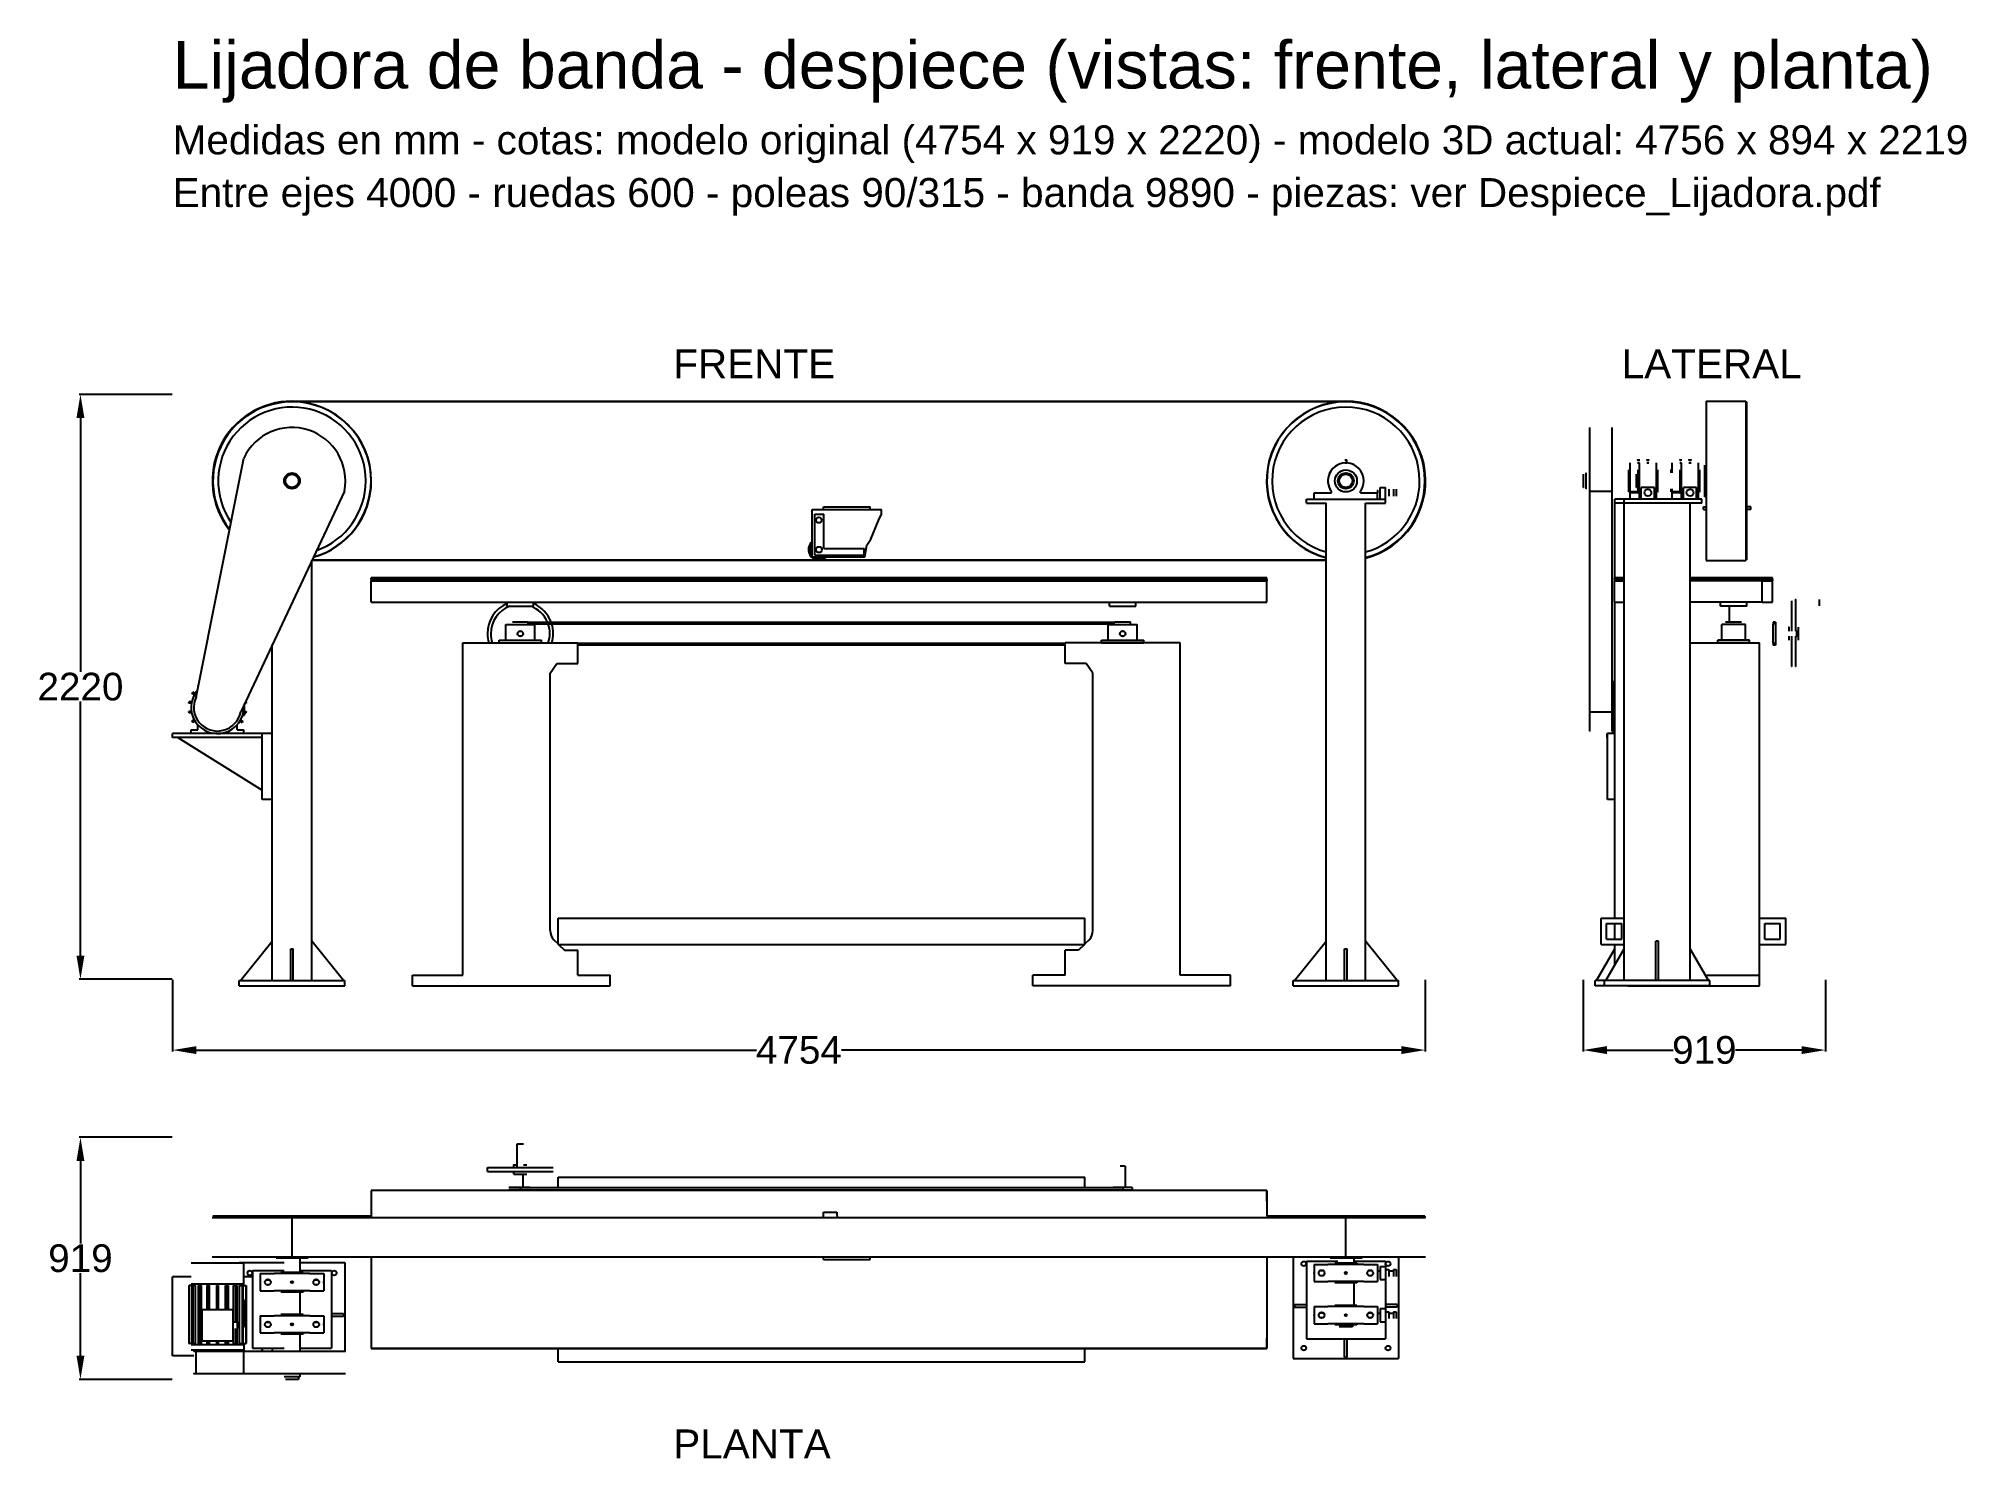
# Model space of a CAD drawing. Header units: millimetres. Extents: x -509 to 6808, y -300 to 5090.
import ezdxf

# ---------------------------------------------------------------- set-up
doc = ezdxf.new("R2010")
doc.units = ezdxf.units.MM
doc.header["$MEASUREMENT"] = 0
doc.layers.get('0').update_dxf_attribs({"linetype": 'CONTINUOUS'})
doc.layers.get('Defpoints').update_dxf_attribs({"linetype": 'CONTINUOUS'})
for name, color, linetype in [('FRENTE', 7, 'CONTINUOUS'), ('LATERAL', 7, 'CONTINUOUS'), ('PLANTA', 7, 'CONTINUOUS')]:
    doc.layers.add(name, color=color, linetype=linetype)
doc.styles.get("Standard").update_dxf_attribs({"font": 'arial.ttf'})
doc.dimstyles.get("Standard").update_dxf_attribs({"dimscale": 0, "dimtxt": 2.5, "dimasz": 2.5, "dimexe": 1.25, "dimexo": 0.625, "dimtad": 1, "dimdsep": 46, "dimtxsty": 'Standard', "dimcen": 2.5, "dimadec": 0, "dimazin": 0, "dimtfac": 1, "dimtmove": 0, "dimatfit": 3, "dimfxl": 1, "dimarcsym": 0})

msp = doc.modelspace()

# ---------------------------------------------------------------- texts
at = {"linetype": 'Continuous'}
for s, height, p in [('Lijadora de banda - despiece (vistas: frente, lateral y planta)', 180, (0, 4900)), ('Medidas en mm - cotas: modelo original (4754 x 919 x 2220) - modelo 3D actual: 4756 x 894 x 2219', 110, (0, 4650)), ('Entre ejes 4000 - ruedas 600 - poleas 90/315 - banda 9890 - piezas: ver Despiece_Lijadora.pdf', 110, (0, 4450)), ('FRENTE', 110, (1900, 3800)), ('LATERAL', 110, (5500, 3800)), ('PLANTA', 110, (1900, -300))]:
    msp.add_text(s, height=height, dxfattribs=at).set_placement(p)

# ---------------------------------------------------------------- blocks, each defined once
blk = doc.blocks.new('*D0')
at = {"color": 0, "linetype": 'Continuous', "lineweight": -2, "transparency": 16777216}
for p, q in [((0, 1517.1), (0, 1244.6)), ((4754, 1517.1), (4754, 1244.6)), ((90, 1250), (2215.6, 1250)), ((4664, 1250), (2538.4, 1250))]:
    blk.add_line(p, q, dxfattribs=at)
at = {"color": 0, "linetype": 'Continuous', "transparency": 16777216}
for points in [[(90, 1265), (90, 1235), (0, 1250)], [(4664, 1265), (4664, 1235), (4754, 1250)]]:
    blk.add_solid(points, dxfattribs=at)
at = {"layer": 'Defpoints', "color": 0, "linetype": 'Continuous', "transparency": 16777216}
for p in [(0, 1519), (4754, 1519), (4754, 1250)]:
    blk.add_point(p, dxfattribs=at)
at = {"color": 0, "linetype": 'Continuous', "transparency": 16777216, "insert": (2377, 1250), "char_height": 105, "attachment_point": 5}
blk.add_mtext('\\A1;4754', dxfattribs=at)
blk = doc.blocks.new('*D1')
at = {"color": 0, "linetype": 'Continuous', "lineweight": -2, "transparency": 16777216}
for p, q in [((-1.9, 3739), (-355.4, 3739)), ((-350, 3649), (-350, 2685.3)), ((-350, 1609), (-350, 2572.7)), ((-1.9, 1519), (-355.4, 1519))]:
    blk.add_line(p, q, dxfattribs=at)
at = {"color": 0, "linetype": 'Continuous', "transparency": 16777216}
for points in [[(-365, 3649), (-335, 3649), (-350, 3739)], [(-365, 1609), (-335, 1609), (-350, 1519)]]:
    blk.add_solid(points, dxfattribs=at)
at = {"layer": 'Defpoints', "color": 0, "linetype": 'Continuous', "transparency": 16777216}
for p in [(-350, 3739), (0, 3739), (0, 1519)]:
    blk.add_point(p, dxfattribs=at)
at = {"color": 0, "linetype": 'Continuous', "transparency": 16777216, "insert": (-350, 2629), "char_height": 105, "attachment_point": 5}
blk.add_mtext('\\A1;2220', dxfattribs=at)
blk = doc.blocks.new('*D2')
at = {"color": 0, "linetype": 'Continuous', "lineweight": -2, "transparency": 16777216}
for p, q in [((5354, 1517.1), (5354, 1244.6)), ((6273, 1517.1), (6273, 1244.6)), ((5444, 1250), (5694.7, 1250)), ((6183, 1250), (5932.3, 1250))]:
    blk.add_line(p, q, dxfattribs=at)
at = {"color": 0, "linetype": 'Continuous', "transparency": 16777216}
for points in [[(5444, 1265), (5444, 1235), (5354, 1250)], [(6183, 1265), (6183, 1235), (6273, 1250)]]:
    blk.add_solid(points, dxfattribs=at)
at = {"layer": 'Defpoints', "color": 0, "linetype": 'Continuous', "transparency": 16777216}
for p in [(5354, 1519), (6273, 1519), (6273, 1250)]:
    blk.add_point(p, dxfattribs=at)
at = {"color": 0, "linetype": 'Continuous', "transparency": 16777216, "insert": (5813.5, 1250), "char_height": 105, "attachment_point": 5}
blk.add_mtext('\\A1;919', dxfattribs=at)
blk = doc.blocks.new('*D3')
at = {"color": 0, "linetype": 'Continuous', "lineweight": -2, "transparency": 16777216}
for p, q in [((-1.9, 919), (-355.4, 919)), ((-350, 829), (-350, 515.8)), ((-350, 90), (-350, 403.2)), ((-1.9, 0), (-355.4, 0))]:
    blk.add_line(p, q, dxfattribs=at)
at = {"color": 0, "linetype": 'Continuous', "transparency": 16777216}
for points in [[(-365, 829), (-335, 829), (-350, 919)], [(-365, 90), (-335, 90), (-350, 0)]]:
    blk.add_solid(points, dxfattribs=at)
at = {"layer": 'Defpoints', "color": 0, "linetype": 'Continuous', "transparency": 16777216}
for p in [(-350, 919), (0, 919), (0, 0)]:
    blk.add_point(p, dxfattribs=at)
at = {"color": 0, "linetype": 'Continuous', "transparency": 16777216, "insert": (-350, 459.5), "char_height": 105, "attachment_point": 5}
blk.add_mtext('\\A1;919', dxfattribs=at)

# ---------------------------------------------------------------- dimensions: what is measured, and where the dimension line sits
at = {"linetype": 'Continuous'}
for base, p1, p2, picture, middle in [((-350, 3739), (0, 1519), (0, 3739), '*D1', (-350, 2629)), ((-350, 919), (0, 0), (0, 919), '*D3', (-350, 459.5))]:
    dim = msp.add_linear_dim(base=base, p1=p1, p2=p2, angle=90, dimstyle='Standard', override={"dimscale": 30, "dimtxt": 3.5, "dimasz": 3, "dimexe": 0.18, "dimexo": 0.0625, "dimgap": 0.09, "dimtad": 0, "dimtih": 1, "dimtoh": 1, "dimdec": 0, "dimzin": 0, "dimcen": 0.09, "dimtdec": 4, "dimtofl": 0, "dimtolj": 1, "dimtzin": 0}, dxfattribs=at)
    dim.commit()
    dim.dimension.update_dxf_attribs({"geometry": picture, "text_midpoint": middle})
for base, p1, p2, picture, middle in [((4754, 1250), (0, 1519), (4754, 1519), '*D0', (2377, 1250)), ((6273, 1250), (5354, 1519), (6273, 1519), '*D2', (5813.5, 1250))]:
    dim = msp.add_linear_dim(base=base, p1=p1, p2=p2, dimstyle='Standard', override={"dimscale": 30, "dimtxt": 3.5, "dimasz": 3, "dimexe": 0.18, "dimexo": 0.0625, "dimgap": 0.09, "dimtad": 0, "dimtih": 1, "dimtoh": 1, "dimdec": 0, "dimzin": 0, "dimcen": 0.09, "dimtdec": 4, "dimtofl": 0, "dimtolj": 1, "dimtzin": 0}, dxfattribs=at)
    dim.commit()
    dim.dimension.update_dxf_attribs({"geometry": picture, "text_midpoint": middle})

# ---------------------------------------------------------------- linework, layer by layer
at = {"layer": 'FRENTE'}
for p, q in [((453, 3713.1), (4453, 3713.1)), ((453, 3711.6), (4453, 3711.6)), ((88.7, 2589.7), (270, 3497.4)), ((4457, 3478.7), (4457, 3490.6)), ((4457, 3478.7), (4457, 3490.6)), ((651.7, 3371.7), (258.3, 2533.8)), ((4398, 3365.8), (4398, 3370.3)), ((4398, 3365.8), (4398, 3370.3)), ((4508, 3365.8), (4508, 3370.3)), ((4508, 3365.8), (4508, 3370.3)), ((4583, 3340.8), (4583, 3385.8)), ((4583, 3385.8), (4603, 3385.8)), ((4603, 3340.8), (4603, 3385.8)), ((2426.7, 3122.5), (2426.7, 3302.5)), ((2426.7, 3302.5), (2690.9, 3302.5)), ((2470.7, 3302.5), (2470.7, 3312.5)), ((2470.7, 3312.5), (2646.9, 3312.5)), ((2470.7, 3302.5), (2646.9, 3302.5)), ((2646.9, 3302.5), (2646.9, 3312.5)), ((2646.9, 3302.5), (2646.9, 3312.5)), ((2690.9, 3283.9), (2690.9, 3302.5)), ((4303, 3340.8), (4603, 3340.8)), ((4303, 3325.8), (4303, 3340.8)), ((4303, 3325.8), (4378, 3325.8)), ((4332.5, 3365.8), (4398, 3365.8)), ((4332.5, 3340.8), (4332.5, 3365.8)), ((4378, 1513.9), (4378, 3325.8)), ((4508, 3365.8), (4573.5, 3365.8)), ((4528, 1513.9), (4528, 3325.8)), ((4528, 3325.8), (4603, 3325.8)), ((4573.5, 3340.8), (4573.5, 3365.8)), ((4603, 3325.8), (4603, 3340.8)), ((2437.3, 3284.3), (2471.9, 3284.3)), ((2437.3, 3128.1), (2437.3, 3284.3)), ((2471.9, 3153.5), (2471.9, 3284.3)), ((2650.4, 3189.7), (2679.3, 3260.7)), ((2679.3, 3260.7), (2690.9, 3283.9)), ((2471.9, 3153.5), (2624.4, 3153.5)), ((2624.4, 3128.1), (2624.4, 3153.5)), ((2626.7, 3122.5), (2635, 3166.2)), ((2635, 3166.2), (2650.4, 3189.7)), ((528, 1513.9), (528, 3108.2)), ((4378, 3108.1), (528, 3108.1)), ((4378, 3109.6), (528.7, 3109.6)), ((2426.7, 3122.5), (2626.7, 3122.5)), ((2437.3, 3128.1), (2624.4, 3128.1)), ((753.1, 3036.6), (753.1, 3042.6)), ((4153.1, 3042.6), (753.1, 3042.6)), ((753.1, 3036.6), (753.1, 3030.6)), ((753.1, 3036.6), (4153.1, 3036.6)), ((4153.1, 3036.6), (753.1, 3036.6)), ((753.1, 3030.6), (4153.1, 3030.6)), ((753.2, 2950.6), (753.2, 3030.6)), ((753.2, 3030.6), (4153.2, 3030.6)), ((4153.1, 3036.6), (4153.1, 3042.6)), ((4153.1, 3036.6), (4153.1, 3030.6)), ((4153.2, 2950.6), (4153.2, 3030.6)), ((753.2, 2950.6), (4153.2, 2950.6)), ((1269.5, 2935.6), (1269.5, 2950.6)), ((1269.5, 2935.6), (1369.5, 2935.6)), ((1369.5, 2935.6), (1369.5, 2950.6)), ((3555.9, 2935.6), (3555.9, 2950.6)), ((3555.9, 2935.6), (3655.9, 2935.6)), ((3655.9, 2935.6), (3655.9, 2950.6)), ((1264.5, 2805.6), (1264.5, 2865.6)), ((1264.5, 2865.6), (1374.5, 2865.6)), ((1349.5, 2865.6), (1349.5, 2875.6)), ((1349.5, 2865.6), (1349.5, 2875.6)), ((1349.5, 2874.6), (3575.9, 2874.6)), ((1349.5, 2867.6), (3575.9, 2867.6)), ((1374.5, 2805.6), (1374.5, 2865.6)), ((3550.9, 2805.6), (3550.9, 2865.6)), ((3550.9, 2865.6), (3660.9, 2865.6)), ((3635.9, 2865.6), (3635.9, 2875.6)), ((3660.9, 2805.6), (3660.9, 2865.6)), ((378, 2451.2), (378, 2788.7)), ((1101.3, 2795.6), (1537.7, 2795.6)), ((1101.3, 1534.7), (1101.3, 2795.6)), ((1239.5, 2795.6), (1239.5, 2805.6)), ((1239.5, 2805.6), (1399.5, 2805.6)), ((1239.5, 2795.6), (1399.5, 2795.6)), ((1246.9, 2795.6), (1246.8, 2795.6)), ((1264.5, 2805.8), (1264.2, 2805.6)), ((1270.9, 2795.6), (1270.8, 2795.6)), ((1368.1, 2795.6), (1368.1, 2795.6)), ((1374.5, 2805.8), (1374.8, 2805.6)), ((1392.1, 2795.6), (1392.1, 2795.6)), ((1399.5, 2795.6), (1399.5, 2805.6)), ((1537.7, 2717.3), (1537.7, 2795.6)), ((3387.7, 2793.6), (1537.7, 2793.6)), ((3387.7, 2786.6), (1537.7, 2786.6)), ((3387.7, 2717.3), (3387.7, 2795.6)), ((3824.1, 2795.6), (3387.7, 2795.6)), ((3525.9, 2795.6), (3525.9, 2805.6)), ((3525.9, 2805.6), (3685.9, 2805.6)), ((3525.9, 2795.6), (3685.9, 2795.6)), ((3685.9, 2795.6), (3685.9, 2805.6)), ((3824.1, 1534.7), (3824.1, 2795.6)), ((1432.9, 2680.8), (1457.6, 2717.3)), ((1457.6, 2717.3), (1537.7, 2717.3)), ((3467.9, 2717.3), (3387.7, 2717.3)), ((3492.5, 2680.8), (3467.9, 2717.3)), ((111, 2701.4), (111, 2702.1)), ((111, 2702.1), (111.1, 2702.1)), ((1432.9, 1703.9), (1432.9, 2680.8)), ((3492.5, 1703.9), (3492.5, 2680.8)), ((61.2, 2567.3), (62.2, 2573.2)), ((71, 2565.5), (61.2, 2567.3)), ((72.1, 2571.5), (62.2, 2573.2)), ((73.2, 2603.5), (76.2, 2608.7)), ((81.9, 2598.5), (73.2, 2603.5)), ((84.9, 2603.7), (76.2, 2608.7)), ((97, 2633.5), (97.5, 2633.9)), ((97.3, 2633.1), (97, 2633.5)), ((273, 2536), (273, 2565.1)), ((273.6, 2566.4), (278.8, 2567.3)), ((276.7, 2573), (277.8, 2573.2)), ((277.8, 2573.2), (278.8, 2567.3)), ((71, 2536.7), (61.2, 2535)), ((62.2, 2529.1), (61.2, 2535)), ((72.1, 2530.8), (62.2, 2529.1)), ((81.9, 2503.8), (73.2, 2498.7)), ((76.2, 2493.5), (73.2, 2498.7)), ((84.9, 2498.6), (76.2, 2493.5)), ((255.1, 2498.6), (263.8, 2493.5)), ((258.1, 2503.8), (266.8, 2498.7)), ((266.8, 2498.7), (263.8, 2493.5)), ((267, 2521.1), (267, 2526.8)), ((267, 2521.1), (273, 2521.1)), ((267.9, 2530.8), (277.8, 2529.1)), ((269, 2536.7), (278.8, 2535)), ((273, 2521.1), (273, 2529.9)), ((278.8, 2535), (277.8, 2529.1)), ((0, 2436.1), (0, 2451.1)), ((340, 2451.1), (0, 2451.1)), ((340, 2436.1), (0, 2436.1)), ((20, 2436.1), (340, 2236.1)), ((70, 2465.1), (95, 2465.1)), ((70, 2451.1), (70, 2465.1)), ((95, 2465.1), (95, 2485)), ((245, 2465.1), (245, 2485)), ((245, 2465.1), (270, 2465.1)), ((270, 2451.1), (270, 2465.1)), ((378, 2451.2), (340, 2451.2)), ((340, 2451.1), (340, 2451.2)), ((340, 2436.1), (340, 2451.1)), ((340, 2201.2), (340, 2436.1)), ((378, 2201.2), (378, 2451.2)), ((378, 2201.2), (340, 2201.2)), ((378, 1513.9), (378, 2201.2)), ((1462.7, 1751.1), (3462.7, 1751.1)), ((1462.7, 1651.1), (1462.7, 1751.1)), ((3462.7, 1651.1), (3462.7, 1751.1)), ((258, 1513.9), (378, 1663.9)), ((448, 1633.9), (458, 1633.9)), ((448, 1513.9), (448, 1633.9)), ((458, 1513.9), (458, 1633.9)), ((648, 1513.9), (528, 1663.9)), ((1446.9, 1669.1), (1462.7, 1653.3)), ((1462.7, 1651.1), (3462.7, 1651.1)), ((1464.9, 1651.1), (1487.3, 1628.7)), ((1487.3, 1628.7), (1537.7, 1628.7)), ((1537.7, 1534.7), (1537.7, 1628.7)), ((3387.7, 1534.7), (3387.7, 1628.7)), ((3438.1, 1628.7), (3387.7, 1628.7)), ((3460.5, 1651.1), (3438.1, 1628.7)), ((3478.5, 1669.1), (3462.7, 1653.3)), ((4258, 1513.9), (4378, 1663.9)), ((4448, 1633.9), (4458, 1633.9)), ((4448, 1513.9), (4448, 1633.9)), ((4458, 1513.9), (4458, 1633.9)), ((4648, 1513.9), (4528, 1663.9)), ((253, 1493.9), (253, 1513.9)), ((253, 1513.9), (653, 1513.9)), ((253, 1493.9), (653, 1493.9)), ((653, 1493.9), (653, 1513.9)), ((910.8, 1534.7), (1101.3, 1534.7)), ((910.8, 1493.8), (910.8, 1534.7)), ((910.8, 1493.8), (1660.8, 1493.8)), ((1537.7, 1534.7), (1660.8, 1534.7)), ((1660.8, 1493.8), (1660.8, 1534.7)), ((3264.6, 1493.8), (3264.6, 1534.7)), ((3387.7, 1534.7), (3264.6, 1534.7)), ((4014.6, 1493.8), (3264.6, 1493.8)), ((4014.6, 1534.7), (3824.1, 1534.7)), ((4014.6, 1493.8), (4014.6, 1534.7)), ((4253, 1493.9), (4253, 1513.9)), ((4253, 1513.9), (4653, 1513.9)), ((4253, 1493.9), (4653, 1493.9)), ((4653, 1493.9), (4653, 1513.9))]:
    msp.add_line(p, q, dxfattribs=at)
for centre, radius in [((453, 3410.6), 30), ((4453, 3410.6), 42), ((4453, 3410.6), 30), ((453, 3410.6), 25), ((4453, 3410.6), 25), ((2453, 3261.6), 10.8), ((2453, 3149.6), 11.1), ((1319.5, 2830.6), 10.5), ((1319.5, 2830.6), 10), ((3605.9, 2830.6), 10.5), ((3605.9, 2830.6), 10)]:
    msp.add_circle(centre, radius, dxfattribs=at)
for centre, radius, start, end in [((453, 3410.6), 302.5, 90, -141.79037), ((453, 3410.6), 301, 90, -142.03461), ((453, 3410.6), 300, 0, -142.1993), ((453, 3410.6), 280, 0, -145.84756), ((453, 3410.6), 301, 0, 90), ((4453, 3410.6), 301, 0, -104.42837), ((4453, 3410.6), 300, 0, -104.47751), ((4453, 3410.6), 280, 0, -105.53679), ((4453, 3410.6), 302.5, -75.64472, 90), ((4453, 3410.6), 301, -75.57163, 90), ((453, 3410.6), 202.5, -11.08297, 154.63356), ((4453, 3410.6), 68.2, 0, -143.75068), ((4453, 3410.6), 68.2, 93.36239, -143.75068), ((4453, 3410.6), 68.2, 0, 86.63761), ((453, 3410.6), 301, -74.41481, 0), ((453, 3410.6), 300, -74.25012, 0), ((453, 3410.6), 280, -70.60185, 0), ((4453, 3410.6), 68.2, -36.24932, 0), ((4453, 3410.6), 68.2, -36.24932, 0), ((4453, 3410.6), 300, -75.52249, 0), ((4453, 3410.6), 280, -74.46321, 0), ((2453, 3149.5), 39.9, 131.20895, -42.64205), ((2453, 3149.5), 34.7, 139.24721, -139.24721), ((2453, 3149.5), 34.7, -128.83721, -51.16279), ((1319.5, 2830.6), 125, 113.57818, 180), ((1319.5, 2830.6), 112, 110.36413, 180), ((1319.5, 2830.6), 112, 23.1324, 69.63587), ((1319.5, 2830.6), 125, 20.60969, 66.42182), ((1319.5, 2830.6), 112, -18.22067, 19.29045), ((1319.5, 2830.6), 125, -16.26971, 17.21751), ((1319.5, 2830.6), 125, 180, -163.73029), ((1319.5, 2830.6), 112, 180, -161.77933), ((1319.5, 2830.6), 44, -127.30179, -127.25901), ((1319.5, 2830.6), 37, -108.92464, -108.8294), ((1319.5, 2830.6), 36, -103.5362, -103.40022), ((1319.5, 2830.6), 36, -76.59978, -76.4638), ((3605.9, 2830.6), 36, -103.5362, -103.40022), ((3605.9, 2830.6), 36, -76.59978, -76.4638), ((170, 2551.1), 100, 139.51166, 0), ((170, 2551.1), 90, 154.63356, -11.08297), ((170, 2551.1), 100, 0, 4.03892), ((1480.7, 1702.9), 47.8, 178.83253, -135.00008), ((3444.7, 1702.9), 47.8, -44.99992, 1.16747)]:
    msp.add_arc(centre, radius, start, end, dxfattribs=at)
for points, degree in [([(4449, 3490.6), (4449.1, 3490.6), (4449.4, 3490.6), (4449.9, 3490.6), (4450.5, 3490.6), (4451.3, 3490.6), (4452.1, 3490.6), (4453, 3490.6), (4453.9, 3490.6), (4454.7, 3490.6), (4455.5, 3490.6), (4456.1, 3490.6), (4456.6, 3490.6), (4456.9, 3490.6), (4457, 3490.6)], 1), ([(4450.2, 3478.8), (4449.4, 3478.8), (4449, 3478.7), (4449, 3478.7)], 3), ([(4450.8, 3478.8), (4449.6, 3478.8), (4449, 3478.7), (4449, 3478.7)], 3), ([(4449, 3478.7), (4449, 3478.7), (4449, 3478.7)], 2), ([(4449.1, 3478.7), (4449.2, 3478.7), (4449.4, 3478.7)], 2), ([(4449.7, 3478.8), (4449.8, 3478.8), (4449.9, 3478.8)], 2), ([(4449.9, 3478.8), (4449.9, 3478.8)], 1), ([(4450.2, 3478.8), (4450.5, 3478.8), (4450.9, 3478.8)], 2), ([(4451.6, 3478.8), (4451.2, 3478.8), (4450.8, 3478.8)], 2), ([(4451.6, 3478.8), (4451.2, 3478.8), (4450.9, 3478.8)], 2), ([(4450.9, 3478.8), (4450.9, 3478.8)], 1), ([(4450.9, 3478.8), (4450.9, 3478.8)], 1), ([(4450.9, 3478.8), (4450.9, 3478.8)], 1), ([(4450.9, 3478.8), (4450.9, 3478.8)], 1), ([(4450.9, 3478.8), (4450.9, 3478.8)], 1), ([(4450.9, 3478.8), (4451.1, 3478.8), (4451.3, 3478.8)], 2), ([(4451.6, 3478.8), (4451.7, 3478.8)], 1), ([(4451.7, 3478.8), (4451.7, 3478.8)], 1), ([(4451.7, 3478.8), (4451.7, 3478.8)], 1), ([(4451.7, 3478.8), (4451.8, 3478.8)], 1), ([(4451.7, 3478.8), (4451.7, 3478.8)], 1), ([(4451.7, 3478.8), (4451.7, 3478.8)], 1), ([(4451.7, 3478.8), (4451.7, 3478.8)], 1), ([(4451.8, 3478.8), (4452, 3478.8), (4452.1, 3478.8)], 2), ([(4451.8, 3478.8), (4451.8, 3478.8)], 1), ([(4451.8, 3478.8), (4451.8, 3478.8)], 1), ([(4451.8, 3478.8), (4451.8, 3478.8)], 1), ([(4451.8, 3478.8), (4451.8, 3478.8)], 1), ([(4451.8, 3478.8), (4451.8, 3478.8)], 1), ([(4452, 3478.8), (4451.9, 3478.8)], 1), ([(4451.9, 3478.8), (4451.9, 3478.8)], 1), ([(4451.9, 3478.8), (4451.9, 3478.8)], 1), ([(4451.9, 3478.8), (4451.9, 3478.8)], 1), ([(4451.9, 3478.8), (4451.9, 3478.8)], 1), ([(4452, 3478.8), (4452, 3478.8)], 1), ([(4452, 3478.8), (4452, 3478.8)], 1), ([(4452, 3478.8), (4452, 3478.8)], 1), ([(4452.2, 3478.8), (4452.6, 3478.8), (4453, 3478.8)], 2), ([(4452.7, 3478.8), (4452.5, 3478.8)], 1), ([(4452.7, 3478.8), (4452.5, 3478.8)], 1), ([(4453, 3478.8), (4452.7, 3478.8)], 1), ([(4453.2, 3478.8), (4452.7, 3478.8)], 1), ([(4453, 3478.8), (4453.2, 3478.8)], 1), ([(4453.2, 3478.8), (4453.1, 3478.8)], 1), ([(4453.3, 3478.8), (4453.6, 3478.8)], 1), ([(4453.6, 3478.8), (4453.6, 3478.8)], 1), ([(4453.9, 3478.8), (4453.9, 3478.8)], 1), ([(4453.9, 3478.8), (4453.9, 3478.8)], 1), ([(4453.9, 3478.8), (4453.9, 3478.8)], 1), ([(4453.9, 3478.8), (4453.9, 3478.8)], 1), ([(4453.9, 3478.8), (4453.9, 3478.8)], 1), ([(4453.9, 3478.8), (4453.9, 3478.8)], 1), ([(4453.9, 3478.8), (4453.9, 3478.8)], 1), ([(4453.9, 3478.8), (4453.9, 3478.8)], 1), ([(4453.9, 3478.8), (4454, 3478.8)], 1), ([(4454.3, 3478.8), (4454.1, 3478.8), (4453.9, 3478.8)], 2), ([(4453.9, 3478.8), (4453.9, 3478.8)], 1), ([(4453.9, 3478.8), (4453.9, 3478.8)], 1), ([(4454, 3478.8), (4454, 3478.8)], 1), ([(4454, 3478.8), (4454, 3478.8)], 1), ([(4454, 3478.8), (4454, 3478.8)], 1), ([(4454, 3478.8), (4454, 3478.8)], 1), ([(4454, 3478.8), (4454, 3478.8)], 1), ([(4454, 3478.8), (4454, 3478.8)], 1), ([(4454, 3478.8), (4454, 3478.8)], 1), ([(4454, 3478.8), (4454.2, 3478.8)], 1), ([(4454.3, 3478.8), (4454.1, 3478.8)], 1), ([(4454.1, 3478.8), (4454.1, 3478.8)], 1), ([(4454.1, 3478.8), (4454.1, 3478.8)], 1), ([(4454.2, 3478.8), (4454.4, 3478.8)], 1), ([(4454.7, 3478.8), (4454.5, 3478.8), (4454.3, 3478.8)], 2), ([(4454.7, 3478.8), (4454.5, 3478.8), (4454.3, 3478.8)], 2), ([(4454.4, 3478.8), (4454.4, 3478.8)], 1), ([(4454.4, 3478.8), (4454.4, 3478.8)], 1), ([(4454.4, 3478.8), (4454.4, 3478.8)], 1), ([(4454.4, 3478.8), (4454.4, 3478.8)], 1), ([(4454.5, 3478.8), (4454.5, 3478.8)], 1), ([(4454.5, 3478.8), (4454.5, 3478.8)], 1), ([(4454.5, 3478.8), (4454.5, 3478.8)], 1), ([(4454.5, 3478.8), (4454.5, 3478.8)], 1), ([(4455, 3478.8), (4455, 3478.8)], 1), ([(4455.1, 3478.8), (4455.1, 3478.8)], 1), ([(4455.1, 3478.8), (4455.1, 3478.8)], 1), ([(4455.2, 3478.8), (4455.2, 3478.8)], 1), ([(4455.2, 3478.8), (4455.1, 3478.8)], 1), ([(4455.2, 3478.8), (4455.3, 3478.8)], 1), ([(4455.7, 3478.8), (4455.5, 3478.8), (4455.2, 3478.8)], 2), ([(4455.2, 3478.8), (4455.1, 3478.8)], 1), ([(4455.3, 3478.8), (4455.3, 3478.8)], 1), ([(4455.3, 3478.8), (4455.4, 3478.8)], 1), ([(4455.4, 3478.8), (4455.4, 3478.8)], 1), ([(4455.4, 3478.8), (4455.4, 3478.8)], 1), ([(4455.4, 3478.8), (4455.4, 3478.8)], 1), ([(4455.4, 3478.8), (4455.4, 3478.8)], 1), ([(4455.4, 3478.8), (4455.4, 3478.8)], 1), ([(4455.4, 3478.8), (4455.5, 3478.8)], 1), ([(4455.5, 3478.8), (4455.5, 3478.8)], 1), ([(4455.5, 3478.8), (4455.5, 3478.8)], 1), ([(4455.5, 3478.8), (4455.5, 3478.8)], 1), ([(4455.6, 3478.8), (4455.6, 3478.8)], 1), ([(4457, 3478.7), (4457, 3478.7), (4456.7, 3478.7), (4456, 3478.8)], 3), ([(4456, 3478.8), (4456.1, 3478.8)], 1), ([(4457, 3478.7), (4457, 3478.7), (4456.7, 3478.7), (4456, 3478.8)], 3), ([(4456.1, 3478.8), (4456.1, 3478.8)], 1), ([(4456.1, 3478.8), (4456.1, 3478.8)], 1), ([(4456.1, 3478.8), (4456.1, 3478.8)], 1), ([(4456.1, 3478.8), (4456.1, 3478.8)], 1), ([(4456.7, 3478.7), (4457, 3478.7), (4457, 3478.7)], 2), ([(4573.5, 3373.8), (4573.5, 3373.8), (4573.5, 3373.6), (4573.5, 3373.4), (4573.5, 3373.1), (4573.5, 3372.6), (4573.5, 3372.1), (4573.5, 3371.5), (4573.5, 3370.8), (4573.5, 3370.1), (4573.5, 3369.3), (4573.5, 3368.5), (4573.5, 3367.6), (4573.5, 3366.7), (4573.5, 3365.8)], 1), ([(4616, 3378.8), (4616, 3378.5), (4616, 3377.6), (4616, 3376), (4616, 3373.9), (4616, 3371.5), (4616, 3368.7), (4616, 3365.8), (4616, 3363), (4616, 3360.2), (4616, 3357.7), (4616, 3355.7), (4616, 3354.1), (4616, 3353.2), (4616, 3352.8)], 1), ([(4633.5, 3378.8), (4633.5, 3378.5), (4633.5, 3377.6), (4633.5, 3376), (4633.5, 3373.9), (4633.5, 3371.5), (4633.5, 3368.7), (4633.5, 3365.8), (4633.5, 3363), (4633.5, 3360.2), (4633.5, 3357.7), (4633.5, 3355.7), (4633.5, 3354.1), (4633.5, 3353.2), (4633.5, 3352.8)], 1), ([(4643.5, 3378.8), (4643.5, 3378.5), (4643.5, 3377.6), (4643.5, 3376), (4643.5, 3373.9), (4643.5, 3371.5), (4643.5, 3368.7), (4643.5, 3365.8), (4643.5, 3363), (4643.5, 3360.2), (4643.5, 3357.7), (4643.5, 3355.7), (4643.5, 3354.1), (4643.5, 3353.2), (4643.5, 3352.8)], 1), ([(2646.9, 3312.5), (2646.9, 3312.5)], 1), ([(2646.9, 3302.5), (2646.9, 3302.5)], 1), ([(1289.5, 2875.6), (1290.2, 2875.6), (1292.4, 2875.6), (1296, 2875.6), (1300.8, 2875.6), (1306.5, 2875.6), (1312.8, 2875.6), (1319.5, 2875.6), (1326.2, 2875.6), (1332.5, 2875.6), (1338.2, 2875.6), (1342.9, 2875.6), (1346.5, 2875.6), (1348.7, 2875.6), (1349.5, 2875.6)], 1), ([(3575.9, 2875.6), (3576.6, 2875.6), (3578.8, 2875.6), (3582.4, 2875.6), (3587.2, 2875.6), (3592.9, 2875.6), (3599.2, 2875.6), (3605.9, 2875.6), (3612.6, 2875.6), (3618.9, 2875.6), (3624.6, 2875.6), (3629.3, 2875.6), (3632.9, 2875.6), (3635.1, 2875.6), (3635.9, 2875.6)], 1)]:
    msp.add_open_spline(points, degree=degree, dxfattribs=at)
msp.add_open_spline([(4449, 3478.7), (4449, 3478.7), (4449.3, 3478.7), (4450, 3478.8), (4450.4, 3478.8), (4450.9, 3478.8), (4451.6, 3478.8), (4452.3, 3478.8), (4453.2, 3478.8), (4453.9, 3478.8), (4454.9, 3478.8), (4455.7, 3478.8), (4456.1, 3478.8), (4456.7, 3478.7), (4457, 3478.7), (4457, 3478.7)], degree=3, knots=[0.5098895, 0.5098895, 0.5098895, 0.5098895, 0.6371887, 0.6371887, 0.6371887, 0.713714, 0.713714, 0.713714, 0.7902393, 0.7902393, 0.7902393, 0.8858676, 0.8858676, 0.8858676, 1, 1, 1, 1], dxfattribs=at)
at = {"layer": 'LATERAL'}
for p, q in [((5820.5, 3713.1), (5970.5, 3713.1)), ((5820.5, 3713.1), (5970.5, 3713.1)), ((5377.4, 3371.7), (5462.4, 3371.7)), ((5377.4, 3371.7), (5377.4, 2533.8)), ((5462.4, 3371.7), (5462.4, 2533.8)), ((5531.9, 3365.8), (5531.9, 3370.3)), ((5531.9, 3370.3), (5562.1, 3370.3)), ((5566.9, 3365.8), (5566.9, 3370.3)), ((5566.9, 3370.3), (5574.4, 3370.3)), ((5574.4, 3340.8), (5574.4, 3385.8)), ((5624.4, 3385.8), (5574.4, 3385.8)), ((5624.4, 3340.8), (5624.4, 3385.8)), ((5624.4, 3370.3), (5631.9, 3370.3)), ((5631.9, 3365.8), (5631.9, 3370.3)), ((5691.9, 3365.8), (5691.9, 3370.3)), ((5691.9, 3370.3), (5722.1, 3370.3)), ((5726.9, 3365.8), (5726.9, 3370.3)), ((5726.9, 3370.3), (5734.4, 3370.3)), ((5734.4, 3340.8), (5734.4, 3385.8)), ((5784.4, 3385.8), (5734.4, 3385.8)), ((5784.4, 3340.8), (5784.4, 3385.8)), ((5784.4, 3370.3), (5791.9, 3370.3)), ((5791.9, 3365.8), (5791.9, 3370.3)), ((5474.4, 3325.8), (5474.4, 3340.8)), ((5509.4, 3340.8), (5474.4, 3340.8)), ((5474.4, 3042.6), (5474.4, 3325.8)), ((5509.4, 3325.8), (5474.4, 3325.8)), ((5509.4, 3325.8), (5509.4, 3340.8)), ((5804.4, 3340.8), (5509.4, 3340.8)), ((5509.4, 1513.9), (5509.4, 3325.8)), ((5804.4, 3325.8), (5509.4, 3325.8)), ((5531.9, 3340.8), (5531.9, 3365.8)), ((5566.9, 3365.8), (5531.9, 3365.8)), ((5566.9, 3340.8), (5566.9, 3365.8)), ((5574.4, 3365.8), (5566.9, 3365.8)), ((5624.4, 3340.8), (5574.4, 3340.8)), ((5631.9, 3365.8), (5624.4, 3365.8)), ((5631.9, 3340.8), (5631.9, 3365.8)), ((5691.9, 3340.8), (5691.9, 3365.8)), ((5726.9, 3365.8), (5691.9, 3365.8)), ((5726.9, 3340.8), (5726.9, 3365.8)), ((5734.4, 3365.8), (5726.9, 3365.8)), ((5784.4, 3340.8), (5734.4, 3340.8)), ((5759.4, 1513.9), (5759.4, 3325.8)), ((5791.9, 3365.8), (5784.4, 3365.8)), ((5791.9, 3340.8), (5791.9, 3365.8)), ((5804.4, 3325.8), (5804.4, 3340.8)), ((5810.5, 3302.5), (5810.5, 3312.5)), ((5810.5, 3312.5), (5820.5, 3312.5)), ((5810.5, 3302.5), (5820.5, 3302.5)), ((5990.5, 3302.5), (5990.5, 3312.5)), ((5820.5, 3108.1), (5970.5, 3108.1)), ((5472.5, 2950.6), (5472.5, 3030.6)), ((5472.5, 3030.6), (5509.4, 3030.6)), ((5472.6, 3036.6), (5472.6, 3042.6)), ((5509.4, 3042.6), (5472.6, 3042.6)), ((5472.6, 3036.6), (5472.6, 3030.6)), ((5509.4, 3036.6), (5472.6, 3036.6)), ((5509.4, 3036.6), (5472.6, 3036.6)), ((5509.4, 3030.6), (5472.6, 3030.6)), ((6072.6, 3042.6), (5759.4, 3042.6)), ((6072.6, 3036.6), (5759.4, 3036.6)), ((6072.6, 3036.6), (5759.4, 3036.6)), ((6072.6, 3030.6), (5759.4, 3030.6)), ((6032.5, 2950.6), (6032.5, 3030.6)), ((6032.5, 3030.6), (6072.5, 3030.6)), ((6072.5, 2950.6), (6072.5, 3030.6)), ((6072.6, 3036.6), (6072.6, 3042.6)), ((6072.6, 3036.6), (6072.6, 3030.6)), ((5472.5, 2950.6), (5509.4, 2950.6)), ((5474.4, 1751.1), (5474.4, 2950.6)), ((5874.4, 2950.6), (5759.4, 2950.6)), ((5874.4, 2935.6), (5874.4, 2950.6)), ((5974.4, 2950.6), (5874.4, 2950.6)), ((5974.4, 2935.6), (5874.4, 2935.6)), ((5909.4, 2875.6), (5909.4, 2935.6)), ((5974.4, 2935.6), (5974.4, 2950.6)), ((6032.5, 2950.6), (5974.4, 2950.6)), ((6032.5, 2950.6), (6072.5, 2950.6)), ((5879.4, 2805.6), (5879.4, 2865.6)), ((5969.4, 2865.6), (5879.4, 2865.6)), ((5969.4, 2805.6), (5969.4, 2865.6)), ((6075.4, 2874.6), (6075.4, 2867.6)), ((6083.4, 2874.6), (6075.4, 2874.6)), ((6083.4, 2867.6), (6075.4, 2867.6)), ((6083.4, 2874.6), (6083.4, 2867.6)), ((5759.4, 2795.6), (6022.6, 2795.6)), ((5864.4, 2795.6), (5864.4, 2805.6)), ((5984.4, 2805.6), (5864.4, 2805.6)), ((5984.4, 2795.6), (5864.4, 2795.6)), ((5984.4, 2795.6), (5984.4, 2805.6)), ((6022.6, 1534.7), (6022.6, 2795.6)), ((6075.4, 2793.6), (6075.4, 2786.6)), ((6083.4, 2793.6), (6075.4, 2793.6)), ((6083.4, 2786.6), (6075.4, 2786.6)), ((6083.4, 2793.6), (6083.4, 2786.6)), ((5377.4, 2533.8), (5462.4, 2533.8)), ((5445.4, 2436.1), (5445.4, 2451.1)), ((5445.4, 2451.1), (5445.7, 2451.1)), ((5445.4, 2436.1), (5445.7, 2436.1)), ((5445.7, 2201.2), (5445.7, 2451.2)), ((5474.4, 2451.2), (5445.7, 2451.2)), ((5474.4, 2201.2), (5445.7, 2201.2)), ((5422.6, 1651.1), (5422.6, 1751.1)), ((5422.6, 1751.1), (5509.4, 1751.1)), ((5442.6, 1671.1), (5442.6, 1731.1)), ((5442.6, 1731.1), (5501, 1731.1)), ((5474.4, 1671.1), (5474.4, 1731.1)), ((5501, 1671.1), (5501, 1731.1)), ((6022.6, 1751.1), (6122.6, 1751.1)), ((6042.6, 1671.1), (6042.6, 1731.1)), ((6042.6, 1731.1), (6101, 1731.1)), ((6101, 1671.1), (6101, 1731.1)), ((6122.6, 1651.1), (6122.6, 1751.1)), ((5404.4, 1513.9), (5474.4, 1633.9)), ((5422.6, 1651.1), (5509.4, 1651.1)), ((5439.4, 1513.9), (5509.4, 1633.9)), ((5442.6, 1671.1), (5501, 1671.1)), ((5474.4, 1573.9), (5474.4, 1651.1)), ((5639.4, 1663.9), (5629.4, 1663.9)), ((5629.4, 1513.9), (5629.4, 1663.9)), ((5639.4, 1513.9), (5639.4, 1663.9)), ((5829.4, 1513.9), (5759.4, 1633.9)), ((6022.6, 1651.1), (6122.6, 1651.1)), ((6042.6, 1671.1), (6101, 1671.1)), ((5399.4, 1493.9), (5399.4, 1513.9)), ((5434.4, 1513.9), (5399.4, 1513.9)), ((5434.4, 1493.9), (5399.4, 1493.9)), ((5434.4, 1493.9), (5434.4, 1513.9)), ((5834.4, 1513.9), (5434.4, 1513.9)), ((5834.4, 1493.9), (5434.4, 1493.9)), ((5522.6, 1493.8), (5522.6, 1493.9)), ((5522.6, 1493.8), (6022.6, 1493.8)), ((5817.2, 1534.7), (6022.6, 1534.7)), ((5834.4, 1493.9), (5834.4, 1513.9)), ((6022.6, 1493.8), (6022.6, 1534.7))]:
    msp.add_line(p, q, dxfattribs=at)
for centre in [(5599.4, 3365.8), (5759.4, 3365.8)]:
    msp.add_circle(centre, 13, dxfattribs=at)
for points, degree in [([(5820.5, 3713.1), (5820.5, 3705.6), (5820.5, 3683.2), (5820.5, 3647.1), (5820.5, 3599.2), (5820.5, 3541.9), (5820.5, 3478), (5820.5, 3410.6), (5820.5, 3343.3), (5820.5, 3279.4), (5820.5, 3222), (5820.5, 3174.1), (5820.5, 3138.1), (5820.5, 3115.7), (5820.5, 3108.1)], 1), ([(5970.5, 3713.1), (5970.5, 3705.6), (5970.5, 3683.2), (5970.5, 3647.1), (5970.5, 3599.2), (5970.5, 3541.9), (5970.5, 3478), (5970.5, 3410.6), (5970.5, 3343.3), (5970.5, 3279.4), (5970.5, 3222), (5970.5, 3174.1), (5970.5, 3138.1), (5970.5, 3115.7), (5970.5, 3108.1)], 1), ([(5975.5, 3410.6), (5975.5, 3444.2), (5975.5, 3477.4), (5975.5, 3509.7), (5975.5, 3540.8), (5975.5, 3570.3), (5975.5, 3597.7), (5975.5, 3622.8), (5975.5, 3645.2), (5975.5, 3664.7), (5975.5, 3680.9), (5975.5, 3693.8), (5975.5, 3703.1), (5975.5, 3708.8), (5975.5, 3710.6)], 1), ([(5377.4, 3613.1), (5377.4, 3611.5), (5377.4, 3606.7), (5377.4, 3598.8), (5377.4, 3588), (5377.4, 3574.3), (5377.4, 3558), (5377.4, 3539.3), (5377.4, 3518.7), (5377.4, 3496.3), (5377.4, 3472.5), (5377.4, 3447.8), (5377.4, 3422.5), (5377.4, 3397), (5377.4, 3371.7)], 1), ([(5462.4, 3613.1), (5462.4, 3611.5), (5462.4, 3606.7), (5462.4, 3598.8), (5462.4, 3588), (5462.4, 3574.3), (5462.4, 3558), (5462.4, 3539.3), (5462.4, 3518.7), (5462.4, 3496.3), (5462.4, 3472.5), (5462.4, 3447.8), (5462.4, 3422.5), (5462.4, 3397), (5462.4, 3371.7)], 1), ([(5365.5, 3410.6), (5365.5, 3414), (5365.5, 3417.3), (5365.5, 3420.6), (5365.5, 3423.7), (5365.5, 3426.6), (5365.5, 3429.3), (5365.5, 3431.9), (5365.5, 3434.1), (5365.5, 3436), (5365.5, 3437.7), (5365.5, 3439), (5365.5, 3439.9), (5365.5, 3440.5), (5365.5, 3440.6)], 1), ([(5527.1, 3410.6), (5527.1, 3415.3), (5527.1, 3420), (5527.1, 3424.5), (5527.1, 3428.9), (5527.1, 3433), (5527.1, 3436.8), (5527.1, 3440.3), (5527.1, 3443.5), (5527.1, 3446.2), (5527.1, 3448.5), (5527.1, 3450.3), (5527.1, 3451.6), (5527.1, 3452.4), (5527.1, 3452.6)], 1), ([(5531.9, 3410.6), (5531.9, 3418.3), (5531.9, 3425.8), (5531.9, 3433.2), (5531.9, 3440.2), (5531.9, 3446.9), (5531.9, 3453.2), (5531.9, 3458.9), (5531.9, 3464), (5531.9, 3468.4), (5531.9, 3472.1), (5531.9, 3475), (5531.9, 3477.1), (5531.9, 3478.4), (5531.9, 3478.8)], 1), ([(5561.6, 3478.8), (5561.6, 3478.8)], 1), ([(5561.6, 3478.8), (5561.6, 3478.8)], 1), ([(5561.6, 3478.8), (5561.6, 3478.8)], 1), ([(5561.7, 3478.8), (5561.7, 3478.8)], 1), ([(5562.4, 3478.8), (5562.1, 3478.8), (5561.8, 3478.8)], 2), ([(5561.8, 3478.8), (5561.8, 3478.8)], 1), ([(5562.1, 3410.6), (5562.1, 3415.3), (5562.1, 3420), (5562.1, 3424.5), (5562.1, 3428.9), (5562.1, 3433), (5562.1, 3436.8), (5562.1, 3440.3), (5562.1, 3443.5), (5562.1, 3446.2), (5562.1, 3448.5), (5562.1, 3450.3), (5562.1, 3451.6), (5562.1, 3452.4), (5562.1, 3452.6)], 1), ([(5562.4, 3478.8), (5562.4, 3478.8)], 1), ([(5562.4, 3478.8), (5562.4, 3478.8)], 1), ([(5563, 3478.7), (5562.8, 3478.7), (5562.5, 3478.8)], 2), ([(5562.5, 3478.8), (5562.5, 3478.8)], 1), ([(5562.5, 3478.8), (5562.5, 3478.8)], 1), ([(5563, 3478.7), (5563, 3478.7)], 1), ([(5564.3, 3478.7), (5563.7, 3478.7), (5563.1, 3478.7)], 2), ([(5564.4, 3478.7), (5565.2, 3478.7), (5566.1, 3478.7), (5566.9, 3478.8)], 3), ([(5565, 3478.7), (5564.3, 3478.7)], 1), ([(5564.4, 3490.6), (5564.8, 3490.6), (5565.2, 3490.6), (5565.7, 3490.6), (5566.1, 3490.6), (5566.5, 3490.6), (5566.8, 3490.6), (5567.2, 3490.6), (5567.5, 3490.6), (5567.7, 3490.6), (5568, 3490.6), (5568.1, 3490.6), (5568.2, 3490.6), (5568.3, 3490.6), (5568.4, 3490.6)], 1), ([(5565.6, 3478.7), (5565.3, 3478.7)], 1), ([(5566.1, 3478.8), (5565.9, 3478.7), (5565.6, 3478.7)], 2), ([(5565.6, 3478.7), (5565.6, 3478.7)], 1), ([(5566.9, 3478.8), (5566.7, 3478.8), (5566.6, 3478.8)], 2), ([(5566.9, 3410.6), (5566.9, 3418.3), (5566.9, 3425.8), (5566.9, 3433.2), (5566.9, 3440.2), (5566.9, 3446.9), (5566.9, 3453.2), (5566.9, 3458.9), (5566.9, 3464), (5566.9, 3468.4), (5566.9, 3472.1), (5566.9, 3475), (5566.9, 3477.1), (5566.9, 3478.4), (5566.9, 3478.8)], 1), ([(5596.6, 3478.8), (5596.6, 3478.8)], 1), ([(5596.6, 3478.8), (5596.6, 3478.8)], 1), ([(5596.6, 3478.8), (5596.6, 3478.8)], 1), ([(5596.7, 3478.8), (5596.7, 3478.8)], 1), ([(5597.4, 3478.8), (5597.1, 3478.8), (5596.8, 3478.8)], 2), ([(5596.8, 3478.8), (5596.8, 3478.8)], 1), ([(5597.4, 3478.8), (5597.4, 3478.8)], 1), ([(5597.4, 3478.8), (5597.4, 3478.8)], 1), ([(5598, 3478.7), (5597.8, 3478.7), (5597.5, 3478.8)], 2), ([(5597.5, 3478.8), (5597.5, 3478.8)], 1), ([(5597.5, 3478.8), (5597.5, 3478.8)], 1), ([(5598, 3478.7), (5598, 3478.7)], 1), ([(5599.3, 3478.7), (5598.7, 3478.7), (5598.1, 3478.7)], 2), ([(5600, 3478.7), (5599.3, 3478.7)], 1), ([(5599.4, 3490.6), (5599.8, 3490.6), (5600.2, 3490.6), (5600.7, 3490.6), (5601.1, 3490.6), (5601.5, 3490.6), (5601.8, 3490.6), (5602.2, 3490.6), (5602.5, 3490.6), (5602.7, 3490.6), (5603, 3490.6), (5603.1, 3490.6), (5603.2, 3490.6), (5603.3, 3490.6), (5603.3, 3490.6)], 1), ([(5600.6, 3478.7), (5600.3, 3478.7)], 1), ([(5601.1, 3478.8), (5600.9, 3478.7), (5600.6, 3478.7)], 2), ([(5600.6, 3478.7), (5600.6, 3478.7)], 1), ([(5631.9, 3410.6), (5631.9, 3418.3), (5631.9, 3425.8), (5631.9, 3433.2), (5631.9, 3440.2), (5631.9, 3446.9), (5631.9, 3453.2), (5631.9, 3458.9), (5631.9, 3464), (5631.9, 3468.4), (5631.9, 3472.1), (5631.9, 3475), (5631.9, 3477.1), (5631.9, 3478.4), (5631.9, 3478.8)], 1), ([(5636.6, 3410.6), (5636.6, 3415.3), (5636.6, 3420), (5636.6, 3424.5), (5636.6, 3428.9), (5636.6, 3433), (5636.6, 3436.8), (5636.6, 3440.3), (5636.6, 3443.5), (5636.6, 3446.2), (5636.6, 3448.5), (5636.6, 3450.3), (5636.6, 3451.6), (5636.6, 3452.4), (5636.6, 3452.6)], 1), ([(5687.1, 3440.6), (5687.1, 3442.2), (5687.1, 3443.7), (5687.1, 3445.1), (5687.1, 3446.4), (5687.1, 3447.5), (5687.1, 3448.6), (5687.1, 3449.5), (5687.1, 3450.3), (5687.1, 3451), (5687.1, 3451.6), (5687.1, 3452.1), (5687.1, 3452.4), (5687.1, 3452.6), (5687.1, 3452.6)], 1), ([(5691.9, 3440.6), (5691.9, 3445.4), (5691.9, 3450), (5691.9, 3454.3), (5691.9, 3458.3), (5691.9, 3462.1), (5691.9, 3465.5), (5691.9, 3468.5), (5691.9, 3471.2), (5691.9, 3473.5), (5691.9, 3475.4), (5691.9, 3476.9), (5691.9, 3478), (5691.9, 3478.6), (5691.9, 3478.8)], 1), ([(5721.6, 3478.8), (5721.6, 3478.8)], 1), ([(5721.6, 3478.8), (5721.6, 3478.8)], 1), ([(5721.6, 3478.8), (5721.6, 3478.8)], 1), ([(5721.7, 3478.8), (5721.7, 3478.8)], 1), ([(5722.4, 3478.8), (5722.1, 3478.8), (5721.8, 3478.8)], 2), ([(5721.8, 3478.8), (5721.8, 3478.8)], 1), ([(5722.1, 3410.6), (5722.1, 3415.3), (5722.1, 3420), (5722.1, 3424.5), (5722.1, 3428.9), (5722.1, 3433), (5722.1, 3436.8), (5722.1, 3440.3), (5722.1, 3443.5), (5722.1, 3446.2), (5722.1, 3448.5), (5722.1, 3450.3), (5722.1, 3451.6), (5722.1, 3452.4), (5722.1, 3452.6)], 1), ([(5722.4, 3478.8), (5722.4, 3478.8)], 1), ([(5722.4, 3478.8), (5722.4, 3478.8)], 1), ([(5723, 3478.7), (5722.8, 3478.7), (5722.5, 3478.8)], 2), ([(5722.5, 3478.8), (5722.5, 3478.8)], 1), ([(5722.5, 3478.8), (5722.5, 3478.8)], 1), ([(5723, 3478.7), (5723, 3478.7)], 1), ([(5724.3, 3478.7), (5723.7, 3478.7), (5723.1, 3478.7)], 2), ([(5724.4, 3478.7), (5725.2, 3478.7), (5726.1, 3478.7), (5726.9, 3478.8)], 3), ([(5725, 3478.7), (5724.3, 3478.7)], 1), ([(5724.4, 3490.6), (5724.8, 3490.6), (5725.2, 3490.6), (5725.7, 3490.6), (5726.1, 3490.6), (5726.5, 3490.6), (5726.8, 3490.6), (5727.2, 3490.6), (5727.5, 3490.6), (5727.7, 3490.6), (5728, 3490.6), (5728.1, 3490.6), (5728.2, 3490.6), (5728.3, 3490.6), (5728.4, 3490.6)], 1), ([(5725.6, 3478.7), (5725.3, 3478.7)], 1), ([(5726.1, 3478.8), (5725.9, 3478.7), (5725.6, 3478.7)], 2), ([(5725.6, 3478.7), (5725.6, 3478.7)], 1), ([(5726.9, 3478.8), (5726.7, 3478.8), (5726.6, 3478.8)], 2), ([(5726.9, 3410.6), (5726.9, 3418.3), (5726.9, 3425.8), (5726.9, 3433.2), (5726.9, 3440.2), (5726.9, 3446.9), (5726.9, 3453.2), (5726.9, 3458.9), (5726.9, 3464), (5726.9, 3468.4), (5726.9, 3472.1), (5726.9, 3475), (5726.9, 3477.1), (5726.9, 3478.4), (5726.9, 3478.8)], 1), ([(5756.6, 3478.8), (5756.6, 3478.8)], 1), ([(5756.6, 3478.8), (5756.6, 3478.8)], 1), ([(5756.6, 3478.8), (5756.6, 3478.8)], 1), ([(5756.7, 3478.8), (5756.7, 3478.8)], 1), ([(5757.4, 3478.8), (5757.1, 3478.8), (5756.8, 3478.8)], 2), ([(5756.8, 3478.8), (5756.8, 3478.8)], 1), ([(5757.4, 3478.8), (5757.4, 3478.8)], 1), ([(5757.4, 3478.8), (5757.4, 3478.8)], 1), ([(5758, 3478.7), (5757.8, 3478.7), (5757.5, 3478.8)], 2), ([(5757.5, 3478.8), (5757.5, 3478.8)], 1), ([(5757.5, 3478.8), (5757.5, 3478.8)], 1), ([(5758, 3478.7), (5758, 3478.7)], 1), ([(5759.3, 3478.7), (5758.7, 3478.7), (5758.1, 3478.7)], 2), ([(5760, 3478.7), (5759.3, 3478.7)], 1), ([(5759.4, 3490.6), (5759.8, 3490.6), (5760.2, 3490.6), (5760.7, 3490.6), (5761.1, 3490.6), (5761.5, 3490.6), (5761.8, 3490.6), (5762.2, 3490.6), (5762.5, 3490.6), (5762.7, 3490.6), (5763, 3490.6), (5763.1, 3490.6), (5763.2, 3490.6), (5763.3, 3490.6), (5763.3, 3490.6)], 1), ([(5760.6, 3478.7), (5760.3, 3478.7)], 1), ([(5761.1, 3478.8), (5760.9, 3478.7), (5760.6, 3478.7)], 2), ([(5760.6, 3478.7), (5760.6, 3478.7)], 1), ([(5791.9, 3410.6), (5791.9, 3418.3), (5791.9, 3425.8), (5791.9, 3433.2), (5791.9, 3440.2), (5791.9, 3446.9), (5791.9, 3453.2), (5791.9, 3458.9), (5791.9, 3464), (5791.9, 3468.4), (5791.9, 3472.1), (5791.9, 3475), (5791.9, 3477.1), (5791.9, 3478.4), (5791.9, 3478.8)], 1), ([(5796.6, 3410.6), (5796.6, 3415.3), (5796.6, 3420), (5796.6, 3424.5), (5796.6, 3428.9), (5796.6, 3433), (5796.6, 3436.8), (5796.6, 3440.3), (5796.6, 3443.5), (5796.6, 3446.2), (5796.6, 3448.5), (5796.6, 3450.3), (5796.6, 3451.6), (5796.6, 3452.4), (5796.6, 3452.6)], 1), ([(5815.5, 3410.6), (5815.5, 3417.4), (5815.5, 3424), (5815.5, 3430.5), (5815.5, 3436.7), (5815.5, 3442.6), (5815.5, 3448.1), (5815.5, 3453.1), (5815.5, 3457.6), (5815.5, 3461.4), (5815.5, 3464.7), (5815.5, 3467.3), (5815.5, 3469.1), (5815.5, 3470.3), (5815.5, 3470.6)], 1), ([(5355.5, 3410.6), (5355.5, 3413.4), (5355.5, 3416.2), (5355.5, 3418.9), (5355.5, 3421.5), (5355.5, 3423.9), (5355.5, 3426.2), (5355.5, 3428.3), (5355.5, 3430.2), (5355.5, 3431.8), (5355.5, 3433.2), (5355.5, 3434.2), (5355.5, 3435), (5355.5, 3435.5), (5355.5, 3435.6)], 1), ([(5355.5, 3385.6), (5355.5, 3385.8), (5355.5, 3386.3), (5355.5, 3387), (5355.5, 3388.1), (5355.5, 3389.5), (5355.5, 3391.1), (5355.5, 3393), (5355.5, 3395.1), (5355.5, 3397.3), (5355.5, 3399.8), (5355.5, 3402.4), (5355.5, 3405.1), (5355.5, 3407.8), (5355.5, 3410.6)], 1), ([(5365.5, 3380.6), (5365.5, 3380.8), (5365.5, 3381.4), (5365.5, 3382.3), (5365.5, 3383.6), (5365.5, 3385.2), (5365.5, 3387.2), (5365.5, 3389.4), (5365.5, 3391.9), (5365.5, 3394.7), (5365.5, 3397.6), (5365.5, 3400.7), (5365.5, 3404), (5365.5, 3407.3), (5365.5, 3410.6)], 1), ([(5527.1, 3368.6), (5527.1, 3368.9), (5527.1, 3369.7), (5527.1, 3371), (5527.1, 3372.8), (5527.1, 3375.1), (5527.1, 3377.8), (5527.1, 3380.9), (5527.1, 3384.5), (5527.1, 3388.3), (5527.1, 3392.4), (5527.1, 3396.8), (5527.1, 3401.3), (5527.1, 3405.9), (5527.1, 3410.6)], 1), ([(5555.5, 3410.6), (5555.5, 3413.4), (5555.5, 3416.2), (5555.5, 3418.9), (5555.5, 3421.5), (5555.5, 3423.9), (5555.5, 3426.2), (5555.5, 3428.3), (5555.5, 3430.2), (5555.5, 3431.8), (5555.5, 3433.2), (5555.5, 3434.2), (5555.5, 3435), (5555.5, 3435.5), (5555.5, 3435.6)], 1), ([(5555.5, 3385.6), (5555.5, 3385.8), (5555.5, 3386.3), (5555.5, 3387), (5555.5, 3388.1), (5555.5, 3389.5), (5555.5, 3391.1), (5555.5, 3393), (5555.5, 3395.1), (5555.5, 3397.3), (5555.5, 3399.8), (5555.5, 3402.4), (5555.5, 3405.1), (5555.5, 3407.8), (5555.5, 3410.6)], 1), ([(5562.1, 3368.6), (5562.1, 3368.9), (5562.1, 3369.7), (5562.1, 3371), (5562.1, 3372.8), (5562.1, 3375.1), (5562.1, 3377.8), (5562.1, 3380.9), (5562.1, 3384.5), (5562.1, 3388.3), (5562.1, 3392.4), (5562.1, 3396.8), (5562.1, 3401.3), (5562.1, 3405.9), (5562.1, 3410.6)], 1), ([(5636.6, 3368.6), (5636.6, 3368.9), (5636.6, 3369.7), (5636.6, 3371), (5636.6, 3372.8), (5636.6, 3375.1), (5636.6, 3377.8), (5636.6, 3380.9), (5636.6, 3384.5), (5636.6, 3388.3), (5636.6, 3392.4), (5636.6, 3396.8), (5636.6, 3401.3), (5636.6, 3405.9), (5636.6, 3410.6)], 1), ([(5687.1, 3368.6), (5687.1, 3368.7), (5687.1, 3368.9), (5687.1, 3369.2), (5687.1, 3369.7), (5687.1, 3370.2), (5687.1, 3370.9), (5687.1, 3371.8), (5687.1, 3372.7), (5687.1, 3373.8), (5687.1, 3374.9), (5687.1, 3376.2), (5687.1, 3377.6), (5687.1, 3379.1), (5687.1, 3380.6)], 1), ([(5691.9, 3370.3), (5691.9, 3373.6), (5691.9, 3377), (5691.9, 3380.6)], 3), ([(5722.1, 3368.6), (5722.1, 3368.9), (5722.1, 3369.7), (5722.1, 3371), (5722.1, 3372.8), (5722.1, 3375.1), (5722.1, 3377.8), (5722.1, 3380.9), (5722.1, 3384.5), (5722.1, 3388.3), (5722.1, 3392.4), (5722.1, 3396.8), (5722.1, 3401.3), (5722.1, 3405.9), (5722.1, 3410.6)], 1), ([(5796.6, 3368.6), (5796.6, 3368.9), (5796.6, 3369.7), (5796.6, 3371), (5796.6, 3372.8), (5796.6, 3375.1), (5796.6, 3377.8), (5796.6, 3380.9), (5796.6, 3384.5), (5796.6, 3388.3), (5796.6, 3392.4), (5796.6, 3396.8), (5796.6, 3401.3), (5796.6, 3405.9), (5796.6, 3410.6)], 1), ([(5815.5, 3350.6), (5815.5, 3351), (5815.5, 3352.1), (5815.5, 3354), (5815.5, 3356.6), (5815.5, 3359.8), (5815.5, 3363.7), (5815.5, 3368.2), (5815.5, 3373.2), (5815.5, 3378.7), (5815.5, 3384.6), (5815.5, 3390.8), (5815.5, 3397.3), (5815.5, 3403.9), (5815.5, 3410.6)], 1), ([(5975.5, 3110.6), (5975.5, 3112.5), (5975.5, 3118.2), (5975.5, 3127.5), (5975.5, 3140.4), (5975.5, 3156.6), (5975.5, 3176.1), (5975.5, 3198.5), (5975.5, 3223.6), (5975.5, 3251), (5975.5, 3280.5), (5975.5, 3311.6), (5975.5, 3343.9), (5975.5, 3377.1), (5975.5, 3410.6)], 1), ([(5990.5, 3312.5), (5985.5, 3312.5), (5980.5, 3312.5), (5975.5, 3312.5)], 3), ([(5990.5, 3302.5), (5985.5, 3302.5), (5980.5, 3302.5), (5975.5, 3302.5)], 3), ([(6144.4, 2955.6), (6144.4, 2954.9), (6144.4, 2952.8), (6144.4, 2949.3), (6144.4, 2944.5), (6144.4, 2938.3), (6144.4, 2931), (6144.4, 2922.5), (6144.4, 2913), (6144.4, 2902.5), (6144.4, 2891.2), (6144.4, 2879.3), (6144.4, 2866.8), (6144.4, 2853.8), (6144.4, 2840.6)], 1), ([(6159.4, 2960.6), (6159.4, 2960.6), (6159.4, 2960.5), (6159.4, 2960.4), (6159.4, 2960.2), (6159.4, 2959.9), (6159.4, 2959.6), (6159.4, 2959.2), (6159.4, 2958.8), (6159.4, 2958.3), (6159.4, 2957.8), (6159.4, 2957.2), (6159.4, 2956.6), (6159.4, 2955.9), (6159.4, 2955.2)], 1), ([(6159.4, 2955.2), (6159.4, 2953.6), (6159.4, 2950.7), (6159.4, 2946.6), (6159.4, 2941.3), (6159.4, 2934.9), (6159.4, 2927.5), (6159.4, 2919), (6159.4, 2909.7), (6159.4, 2899.5), (6159.4, 2888.7), (6159.4, 2877.3), (6159.4, 2865.4), (6159.4, 2853.1), (6159.4, 2840.6)], 1), ([(6249.4, 2960.6), (6249.4, 2960.3), (6249.4, 2959.5), (6249.4, 2958), (6249.4, 2956.1), (6249.4, 2953.9), (6249.4, 2951.3), (6249.4, 2948.6), (6249.4, 2946), (6249.4, 2943.4), (6249.4, 2941.2), (6249.4, 2939.3), (6249.4, 2937.8), (6249.4, 2936.9), (6249.4, 2936.6)], 1), ([(5894.4, 2875.6), (5894.5, 2875.6), (5895.1, 2875.6), (5896, 2875.6), (5897.3, 2875.6), (5898.9, 2875.6), (5900.9, 2875.6), (5903.1, 2875.6), (5905.6, 2875.6), (5908.4, 2875.6), (5911.3, 2875.6), (5914.4, 2875.6), (5917.7, 2875.6), (5921, 2875.6), (5924.4, 2875.6)], 1), ([(5924.4, 2875.6), (5927.7, 2875.6), (5931, 2875.6), (5934.3, 2875.6), (5937.4, 2875.6), (5940.3, 2875.6), (5943.1, 2875.6), (5945.6, 2875.6), (5947.8, 2875.6), (5949.8, 2875.6), (5951.4, 2875.6), (5952.7, 2875.6), (5953.6, 2875.6), (5954.2, 2875.6), (5954.4, 2875.6)], 1), ([(6074.4, 2830.6), (6074.4, 2834.7), (6074.4, 2838.7), (6074.4, 2842.5), (6074.4, 2846.3), (6074.4, 2849.8), (6074.4, 2853.1), (6074.4, 2856.1), (6074.4, 2858.8), (6074.4, 2861.1), (6074.4, 2863.1), (6074.4, 2864.6), (6074.4, 2865.7), (6074.4, 2866.4), (6074.4, 2866.6)], 1), ([(6084.4, 2830.6), (6084.4, 2834.7), (6084.4, 2838.7), (6084.4, 2842.5), (6084.4, 2846.3), (6084.4, 2849.8), (6084.4, 2853.1), (6084.4, 2856.1), (6084.4, 2858.8), (6084.4, 2861.1), (6084.4, 2863.1), (6084.4, 2864.6), (6084.4, 2865.7), (6084.4, 2866.4), (6084.4, 2866.6)], 1), ([(6134.4, 2855.6), (6134.4, 2855.6), (6134.4, 2855.3), (6134.4, 2854.9), (6134.4, 2854.3), (6134.4, 2853.5), (6134.4, 2852.6), (6134.4, 2851.6), (6134.4, 2850.4), (6134.4, 2849), (6134.4, 2847.6), (6134.4, 2846), (6134.4, 2844.3), (6134.4, 2842.5), (6134.4, 2840.6)], 1), ([(6169.4, 2855.6), (6169.4, 2855), (6169.4, 2853.2), (6169.4, 2850.2), (6169.4, 2846.2), (6169.4, 2841.5), (6169.4, 2836.2), (6169.4, 2830.6), (6169.4, 2825.1), (6169.4, 2819.8), (6169.4, 2815.1), (6169.4, 2811.1), (6169.4, 2808.1), (6169.4, 2806.3), (6169.4, 2805.6)], 1), ([(6074.4, 2794.6), (6074.4, 2794.9), (6074.4, 2795.5), (6074.4, 2796.7), (6074.4, 2798.2), (6074.4, 2800.2), (6074.4, 2802.5), (6074.4, 2805.2), (6074.4, 2808.2), (6074.4, 2811.5), (6074.4, 2815), (6074.4, 2818.8), (6074.4, 2822.6), (6074.4, 2826.6), (6074.4, 2830.6)], 1), ([(6084.4, 2794.6), (6084.4, 2794.9), (6084.4, 2795.5), (6084.4, 2796.7), (6084.4, 2798.2), (6084.4, 2800.2), (6084.4, 2802.5), (6084.4, 2805.2), (6084.4, 2808.2), (6084.4, 2811.5), (6084.4, 2815), (6084.4, 2818.8), (6084.4, 2822.6), (6084.4, 2826.6), (6084.4, 2830.6)], 1), ([(6134.4, 2820.6), (6134.4, 2818.8), (6134.4, 2817), (6134.4, 2815.3), (6134.4, 2813.7), (6134.4, 2812.3), (6134.4, 2810.9), (6134.4, 2809.7), (6134.4, 2808.7), (6134.4, 2807.8), (6134.4, 2807), (6134.4, 2806.4), (6134.4, 2806), (6134.4, 2805.7), (6134.4, 2805.6)], 1), ([(6144.4, 2820.6), (6144.4, 2807.5), (6144.4, 2794.5), (6144.4, 2782), (6144.4, 2770.1), (6144.4, 2758.8), (6144.4, 2748.3), (6144.4, 2738.8), (6144.4, 2730.3), (6144.4, 2722.9), (6144.4, 2716.8), (6144.4, 2712), (6144.4, 2708.5), (6144.4, 2706.4), (6144.4, 2705.6)], 1), ([(6159.4, 2820.6), (6159.4, 2807.5), (6159.4, 2794.5), (6159.4, 2782), (6159.4, 2770.1), (6159.4, 2758.8), (6159.4, 2748.3), (6159.4, 2738.8), (6159.4, 2730.3), (6159.4, 2722.9), (6159.4, 2716.8), (6159.4, 2712), (6159.4, 2708.5), (6159.4, 2706.4), (6159.4, 2705.6)], 1), ([(6164.4, 2830.6), (6164.4, 2831.8), (6164.4, 2832.9), (6164.4, 2833.9), (6164.4, 2835), (6164.4, 2836), (6164.4, 2836.9), (6164.4, 2837.7), (6164.4, 2838.5), (6164.4, 2839.1), (6164.4, 2839.7), (6164.4, 2840.1), (6164.4, 2840.4), (6164.4, 2840.6), (6164.4, 2840.6)], 1), ([(6164.4, 2820.6), (6164.4, 2820.7), (6164.4, 2820.9), (6164.4, 2821.2), (6164.4, 2821.6), (6164.4, 2822.2), (6164.4, 2822.8), (6164.4, 2823.6), (6164.4, 2824.4), (6164.4, 2825.3), (6164.4, 2826.3), (6164.4, 2827.3), (6164.4, 2828.4), (6164.4, 2829.5), (6164.4, 2830.6)], 1), ([(5466.4, 2551.1), (5466.4, 2562.3), (5466.4, 2573.4), (5466.4, 2584.2), (5466.4, 2594.5), (5466.4, 2604.3), (5466.4, 2613.5), (5466.4, 2621.9), (5466.4, 2629.3), (5466.4, 2635.8), (5466.4, 2641.2), (5466.4, 2645.5), (5466.4, 2648.6), (5466.4, 2650.5), (5466.4, 2651.1)], 1), ([(5377.4, 2533.8), (5377.4, 2525.3), (5377.4, 2516.9), (5377.4, 2508.9), (5377.4, 2501.3), (5377.4, 2494.2), (5377.4, 2487.6), (5377.4, 2481.7), (5377.4, 2476.4), (5377.4, 2471.8), (5377.4, 2468), (5377.4, 2465), (5377.4, 2462.9), (5377.4, 2461.6), (5377.4, 2461.1)], 1), ([(5462.4, 2533.8), (5462.4, 2525.3), (5462.4, 2516.9), (5462.4, 2508.9), (5462.4, 2501.3), (5462.4, 2494.2), (5462.4, 2487.6), (5462.4, 2481.7), (5462.4, 2476.4), (5462.4, 2471.8), (5462.4, 2468), (5462.4, 2465), (5462.4, 2462.9), (5462.4, 2461.6), (5462.4, 2461.1)], 1), ([(5466.4, 2451.2), (5466.4, 2452.1), (5466.4, 2454.2), (5466.4, 2457.5), (5466.4, 2461.9), (5466.4, 2467.4), (5466.4, 2474), (5466.4, 2481.4), (5466.4, 2489.7), (5466.4, 2498.8), (5466.4, 2508.5), (5466.4, 2518.7), (5466.4, 2529.3), (5466.4, 2540.1), (5466.4, 2551.1)], 1)]:
    msp.add_open_spline(points, degree=degree, dxfattribs=at)
for points, degree, knots in [([(5561.4, 3478.8), (5561.1, 3478.8), (5560.8, 3478.8), (5560.6, 3478.8), (5560.5, 3478.8), (5560.3, 3478.8), (5560.3, 3478.8)], 3, [0.6589724, 0.6589724, 0.6589724, 0.6589724, 0.7093448, 0.7093448, 0.7093448, 0.7597173, 0.7597173, 0.7597173, 0.7597173]), ([(5560.3, 3478.8), (5560.3, 3478.8), (5560.4, 3478.8), (5560.5, 3478.8), (5560.7, 3478.8), (5561.2, 3478.8), (5561.9, 3478.8), (5562.6, 3478.7), (5563.5, 3478.7), (5564.4, 3478.7)], 3, [0.7597178, 0.7597178, 0.7597178, 0.7597178, 0.7902393, 0.7902393, 0.7902393, 0.8858676, 0.8858676, 0.8858676, 1, 1, 1, 1]), ([(5560.3, 3490.6), (5560.4, 3490.6), (5560.4, 3490.6), (5560.4, 3490.6), (5560.5, 3490.6), (5560.5, 3490.6), (5560.6, 3490.6), (5560.7, 3490.6), (5560.7, 3490.6), (5560.9, 3490.6), (5561, 3490.6), (5561.1, 3490.6), (5561.2, 3490.6), (5561.4, 3490.6), (5561.5, 3490.6), (5561.7, 3490.6), (5561.9, 3490.6), (5562, 3490.6), (5562.2, 3490.6), (5562.4, 3490.6), (5562.6, 3490.6), (5562.8, 3490.6), (5563, 3490.6), (5563.2, 3490.6), (5563.5, 3490.6), (5563.9, 3490.6), (5564.4, 3490.6)], 2, [4.712389, 4.712389, 4.712389, 4.824589, 4.824589, 4.936788, 4.936788, 5.048988, 5.048988, 5.161188, 5.161188, 5.273388, 5.273388, 5.385587, 5.385587, 5.497787, 5.497787, 5.609987, 5.609987, 5.722187, 5.722187, 5.834386, 5.834386, 5.946586, 5.946586, 6.058786, 6.058786, 6.283185, 6.283185, 6.283185]), ([(5596.4, 3478.8), (5596.1, 3478.8), (5595.8, 3478.8), (5595.6, 3478.8), (5595.5, 3478.8), (5595.3, 3478.8), (5595.3, 3478.8)], 3, [0.6589724, 0.6589724, 0.6589724, 0.6589724, 0.7093448, 0.7093448, 0.7093448, 0.7597173, 0.7597173, 0.7597173, 0.7597173]), ([(5595.3, 3478.8), (5595.3, 3478.8), (5595.4, 3478.8), (5595.5, 3478.8), (5595.7, 3478.8), (5596.2, 3478.8), (5596.9, 3478.8), (5597.6, 3478.7), (5598.5, 3478.7), (5599.4, 3478.7)], 3, [0.7597178, 0.7597178, 0.7597178, 0.7597178, 0.7902393, 0.7902393, 0.7902393, 0.8858676, 0.8858676, 0.8858676, 1, 1, 1, 1]), ([(5595.3, 3490.6), (5595.4, 3490.6), (5595.4, 3490.6), (5595.4, 3490.6), (5595.5, 3490.6), (5595.5, 3490.6), (5595.6, 3490.6), (5595.7, 3490.6), (5595.7, 3490.6), (5595.9, 3490.6), (5596, 3490.6), (5596.1, 3490.6), (5596.2, 3490.6), (5596.4, 3490.6), (5596.5, 3490.6), (5596.7, 3490.6), (5596.9, 3490.6), (5597, 3490.6), (5597.2, 3490.6), (5597.4, 3490.6), (5597.6, 3490.6), (5597.8, 3490.6), (5598, 3490.6), (5598.2, 3490.6), (5598.5, 3490.6), (5598.9, 3490.6), (5599.4, 3490.6)], 2, [4.712389, 4.712389, 4.712389, 4.824589, 4.824589, 4.936788, 4.936788, 5.048988, 5.048988, 5.161188, 5.161188, 5.273388, 5.273388, 5.385587, 5.385587, 5.497787, 5.497787, 5.609987, 5.609987, 5.722187, 5.722187, 5.834386, 5.834386, 5.946586, 5.946586, 6.058786, 6.058786, 6.283185, 6.283185, 6.283185]), ([(5599.4, 3478.7), (5600, 3478.7), (5600.6, 3478.7), (5601.1, 3478.8), (5601.7, 3478.8), (5602.3, 3478.8), (5602.7, 3478.8), (5603.1, 3478.8), (5603.4, 3478.8), (5603.3, 3478.8)], 3, [0, 0, 0, 0, 0.0869533, 0.0869533, 0.0869533, 0.1739067, 0.1739067, 0.1739067, 0.2564383, 0.2564383, 0.2564383, 0.2564383]), ([(5603.3, 3478.8), (5603.3, 3478.8), (5603.3, 3478.8), (5603.1, 3478.8), (5602.8, 3478.8), (5602.2, 3478.8), (5601.6, 3478.8)], 3, [0.2564384, 0.2564384, 0.2564384, 0.2564384, 0.3045498, 0.3045498, 0.3045498, 0.4006353, 0.4006353, 0.4006353, 0.4006353]), ([(5721.4, 3478.8), (5721.1, 3478.8), (5720.8, 3478.8), (5720.6, 3478.8), (5720.5, 3478.8), (5720.3, 3478.8), (5720.3, 3478.8)], 3, [0.6589724, 0.6589724, 0.6589724, 0.6589724, 0.7093448, 0.7093448, 0.7093448, 0.7597173, 0.7597173, 0.7597173, 0.7597173]), ([(5720.3, 3478.8), (5720.3, 3478.8), (5720.4, 3478.8), (5720.5, 3478.8), (5720.7, 3478.8), (5721.2, 3478.8), (5721.9, 3478.8), (5722.6, 3478.7), (5723.5, 3478.7), (5724.4, 3478.7)], 3, [0.7597178, 0.7597178, 0.7597178, 0.7597178, 0.7902393, 0.7902393, 0.7902393, 0.8858676, 0.8858676, 0.8858676, 1, 1, 1, 1]), ([(5720.3, 3490.6), (5720.4, 3490.6), (5720.4, 3490.6), (5720.4, 3490.6), (5720.5, 3490.6), (5720.5, 3490.6), (5720.6, 3490.6), (5720.7, 3490.6), (5720.7, 3490.6), (5720.9, 3490.6), (5721, 3490.6), (5721.1, 3490.6), (5721.2, 3490.6), (5721.4, 3490.6), (5721.5, 3490.6), (5721.7, 3490.6), (5721.9, 3490.6), (5722, 3490.6), (5722.2, 3490.6), (5722.4, 3490.6), (5722.6, 3490.6), (5722.8, 3490.6), (5723, 3490.6), (5723.2, 3490.6), (5723.5, 3490.6), (5723.9, 3490.6), (5724.4, 3490.6)], 2, [4.712389, 4.712389, 4.712389, 4.824589, 4.824589, 4.936788, 4.936788, 5.048988, 5.048988, 5.161188, 5.161188, 5.273388, 5.273388, 5.385587, 5.385587, 5.497787, 5.497787, 5.609987, 5.609987, 5.722187, 5.722187, 5.834386, 5.834386, 5.946586, 5.946586, 6.058786, 6.058786, 6.283185, 6.283185, 6.283185]), ([(5756.4, 3478.8), (5756.1, 3478.8), (5755.8, 3478.8), (5755.6, 3478.8), (5755.5, 3478.8), (5755.3, 3478.8), (5755.3, 3478.8)], 3, [0.6589724, 0.6589724, 0.6589724, 0.6589724, 0.7093448, 0.7093448, 0.7093448, 0.7597173, 0.7597173, 0.7597173, 0.7597173]), ([(5755.3, 3478.8), (5755.3, 3478.8), (5755.4, 3478.8), (5755.5, 3478.8), (5755.7, 3478.8), (5756.2, 3478.8), (5756.9, 3478.8), (5757.6, 3478.7), (5758.5, 3478.7), (5759.4, 3478.7)], 3, [0.7597178, 0.7597178, 0.7597178, 0.7597178, 0.7902393, 0.7902393, 0.7902393, 0.8858676, 0.8858676, 0.8858676, 1, 1, 1, 1]), ([(5755.3, 3490.6), (5755.4, 3490.6), (5755.4, 3490.6), (5755.4, 3490.6), (5755.5, 3490.6), (5755.5, 3490.6), (5755.6, 3490.6), (5755.7, 3490.6), (5755.7, 3490.6), (5755.9, 3490.6), (5756, 3490.6), (5756.1, 3490.6), (5756.2, 3490.6), (5756.4, 3490.6), (5756.5, 3490.6), (5756.7, 3490.6), (5756.9, 3490.6), (5757, 3490.6), (5757.2, 3490.6), (5757.4, 3490.6), (5757.6, 3490.6), (5757.8, 3490.6), (5758, 3490.6), (5758.2, 3490.6), (5758.5, 3490.6), (5758.9, 3490.6), (5759.4, 3490.6)], 2, [4.712389, 4.712389, 4.712389, 4.824589, 4.824589, 4.936788, 4.936788, 5.048988, 5.048988, 5.161188, 5.161188, 5.273388, 5.273388, 5.385587, 5.385587, 5.497787, 5.497787, 5.609987, 5.609987, 5.722187, 5.722187, 5.834386, 5.834386, 5.946586, 5.946586, 6.058786, 6.058786, 6.283185, 6.283185, 6.283185]), ([(5759.4, 3478.7), (5760, 3478.7), (5760.6, 3478.7), (5761.1, 3478.8), (5761.7, 3478.8), (5762.3, 3478.8), (5762.7, 3478.8), (5763.1, 3478.8), (5763.4, 3478.8), (5763.3, 3478.8)], 3, [0, 0, 0, 0, 0.0869533, 0.0869533, 0.0869533, 0.1739067, 0.1739067, 0.1739067, 0.2564383, 0.2564383, 0.2564383, 0.2564383]), ([(5763.3, 3478.8), (5763.3, 3478.8), (5763.3, 3478.8), (5763.1, 3478.8), (5762.8, 3478.8), (5762.2, 3478.8), (5761.6, 3478.8)], 3, [0.2564384, 0.2564384, 0.2564384, 0.2564384, 0.3045498, 0.3045498, 0.3045498, 0.400632, 0.400632, 0.400632, 0.400632]), ([(5531.9, 3370.3), (5531.9, 3371.6), (5531.9, 3372.8), (5531.9, 3374.1), (5531.9, 3375.4), (5531.9, 3376.8), (5531.9, 3378.1), (5531.9, 3379.5), (5531.9, 3380.9), (5531.9, 3382.3), (5531.9, 3383.7), (5531.9, 3385.1), (5531.9, 3386.5), (5531.9, 3388), (5531.9, 3389.4), (5531.9, 3390.9), (5531.9, 3392.4), (5531.9, 3393.9), (5531.9, 3395.4), (5531.9, 3396.9), (5531.9, 3398.4), (5531.9, 3399.9), (5531.9, 3401.4), (5531.9, 3403), (5531.9, 3404.5), (5531.9, 3407.6), (5531.9, 3410.6)], 2, [5.6505153, 5.6505153, 5.6505153, 5.695706, 5.695706, 5.7408967, 5.7408967, 5.7860874, 5.7860874, 5.8312782, 5.8312782, 5.8764689, 5.8764689, 5.9216596, 5.9216596, 5.9668503, 5.9668503, 6.012041, 6.012041, 6.0572317, 6.0572317, 6.1024224, 6.1024224, 6.1476132, 6.1476132, 6.1928039, 6.1928039, 6.2831853, 6.2831853, 6.2831853]), ([(5566.9, 3370.3), (5566.9, 3371.6), (5566.9, 3372.8), (5566.9, 3374.1), (5566.9, 3375.4), (5566.9, 3376.8), (5566.9, 3378.1), (5566.9, 3379.5), (5566.9, 3380.9), (5566.9, 3382.3), (5566.9, 3383.7), (5566.9, 3385.1), (5566.9, 3386.5), (5566.9, 3388), (5566.9, 3389.4), (5566.9, 3390.9), (5566.9, 3392.4), (5566.9, 3393.9), (5566.9, 3395.4), (5566.9, 3396.9), (5566.9, 3398.4), (5566.9, 3399.9), (5566.9, 3401.4), (5566.9, 3403), (5566.9, 3404.5), (5566.9, 3407.6), (5566.9, 3410.6)], 2, [5.6505153, 5.6505153, 5.6505153, 5.695706, 5.695706, 5.7408967, 5.7408967, 5.7860874, 5.7860874, 5.8312782, 5.8312782, 5.8764689, 5.8764689, 5.9216596, 5.9216596, 5.9668503, 5.9668503, 6.012041, 6.012041, 6.0572317, 6.0572317, 6.1024224, 6.1024224, 6.1476132, 6.1476132, 6.1928039, 6.1928039, 6.2831853, 6.2831853, 6.2831853]), ([(5631.9, 3370.3), (5631.9, 3371.6), (5631.9, 3372.8), (5631.9, 3374.1), (5631.9, 3375.4), (5631.9, 3376.8), (5631.9, 3378.1), (5631.9, 3379.5), (5631.9, 3380.9), (5631.9, 3382.3), (5631.9, 3383.7), (5631.9, 3385.1), (5631.9, 3386.5), (5631.9, 3388), (5631.9, 3389.4), (5631.9, 3390.9), (5631.9, 3392.4), (5631.9, 3393.9), (5631.9, 3395.4), (5631.9, 3396.9), (5631.9, 3398.4), (5631.9, 3399.9), (5631.9, 3401.4), (5631.9, 3403), (5631.9, 3404.5), (5631.9, 3407.6), (5631.9, 3410.6)], 2, [5.6505153, 5.6505153, 5.6505153, 5.695706, 5.695706, 5.7408967, 5.7408967, 5.7860874, 5.7860874, 5.8312782, 5.8312782, 5.8764689, 5.8764689, 5.9216596, 5.9216596, 5.9668503, 5.9668503, 6.012041, 6.012041, 6.0572317, 6.0572317, 6.1024224, 6.1024224, 6.1476132, 6.1476132, 6.1928039, 6.1928039, 6.2831853, 6.2831853, 6.2831853]), ([(5726.9, 3370.3), (5726.9, 3371.6), (5726.9, 3372.8), (5726.9, 3374.1), (5726.9, 3375.4), (5726.9, 3376.8), (5726.9, 3378.1), (5726.9, 3379.5), (5726.9, 3380.9), (5726.9, 3382.3), (5726.9, 3383.7), (5726.9, 3385.1), (5726.9, 3386.5), (5726.9, 3388), (5726.9, 3389.4), (5726.9, 3390.9), (5726.9, 3392.4), (5726.9, 3393.9), (5726.9, 3395.4), (5726.9, 3396.9), (5726.9, 3398.4), (5726.9, 3399.9), (5726.9, 3401.4), (5726.9, 3403), (5726.9, 3404.5), (5726.9, 3407.6), (5726.9, 3410.6)], 2, [5.6505153, 5.6505153, 5.6505153, 5.695706, 5.695706, 5.7408967, 5.7408967, 5.7860874, 5.7860874, 5.8312782, 5.8312782, 5.8764689, 5.8764689, 5.9216596, 5.9216596, 5.9668503, 5.9668503, 6.012041, 6.012041, 6.0572317, 6.0572317, 6.1024224, 6.1024224, 6.1476132, 6.1476132, 6.1928039, 6.1928039, 6.2831853, 6.2831853, 6.2831853]), ([(5791.9, 3370.3), (5791.9, 3371.6), (5791.9, 3372.8), (5791.9, 3374.1), (5791.9, 3375.4), (5791.9, 3376.8), (5791.9, 3378.1), (5791.9, 3379.5), (5791.9, 3380.9), (5791.9, 3382.3), (5791.9, 3383.7), (5791.9, 3385.1), (5791.9, 3386.5), (5791.9, 3388), (5791.9, 3389.4), (5791.9, 3390.9), (5791.9, 3392.4), (5791.9, 3393.9), (5791.9, 3395.4), (5791.9, 3396.9), (5791.9, 3398.4), (5791.9, 3399.9), (5791.9, 3401.4), (5791.9, 3403), (5791.9, 3404.5), (5791.9, 3407.6), (5791.9, 3410.6)], 2, [5.6505153, 5.6505153, 5.6505153, 5.695706, 5.695706, 5.7408967, 5.7408967, 5.7860874, 5.7860874, 5.8312782, 5.8312782, 5.8764689, 5.8764689, 5.9216596, 5.9216596, 5.9668503, 5.9668503, 6.012041, 6.012041, 6.0572317, 6.0572317, 6.1024224, 6.1024224, 6.1476132, 6.1476132, 6.1928039, 6.1928039, 6.2831853, 6.2831853, 6.2831853]), ([(6075.4, 2867.6), (6075.4, 2867.6), (6075.4, 2867.6), (6075.4, 2867.6), (6075.4, 2867.6), (6075.4, 2867.5), (6075.4, 2867.5), (6075.4, 2867.4), (6075.4, 2867.3), (6075.4, 2867.2), (6075.4, 2867.1), (6075.4, 2867), (6075.4, 2866.9), (6075.4, 2866.8), (6075.4, 2866.6)], 1, [1.5707963, 1.5707963, 1.5874408, 1.6040852, 1.6207296, 1.6373741, 1.6540185, 1.670663, 1.6873074, 1.7039518, 1.7205963, 1.7372407, 1.7538851, 1.7705296, 1.787174, 1.8038185, 1.8038185]), ([(6083.4, 2867.6), (6083.4, 2867.6), (6083.4, 2867.6), (6083.4, 2867.6), (6083.4, 2867.6), (6083.4, 2867.5), (6083.4, 2867.5), (6083.4, 2867.4), (6083.4, 2867.3), (6083.4, 2867.2), (6083.4, 2867.1), (6083.4, 2867), (6083.4, 2866.9), (6083.4, 2866.8), (6083.4, 2866.6)], 1, [1.5707963, 1.5707963, 1.5874408, 1.6040852, 1.6207296, 1.6373741, 1.6540185, 1.670663, 1.6873074, 1.7039518, 1.7205963, 1.7372407, 1.7538851, 1.7705296, 1.787174, 1.8038185, 1.8038185]), ([(6075.4, 2794.6), (6075.4, 2794.5), (6075.4, 2794.4), (6075.4, 2794.3), (6075.4, 2794.2), (6075.4, 2794.1), (6075.4, 2794), (6075.4, 2793.9), (6075.4, 2793.8), (6075.4, 2793.8), (6075.4, 2793.7), (6075.4, 2793.7), (6075.4, 2793.7), (6075.4, 2793.6), (6075.4, 2793.6)], 1, [4.4793669, 4.4793669, 4.4960113, 4.5126557, 4.5293002, 4.5459446, 4.562589, 4.5792335, 4.5958779, 4.6125224, 4.6291668, 4.6458112, 4.6624557, 4.6791001, 4.6957445, 4.712389, 4.712389]), ([(6083.4, 2794.6), (6083.4, 2794.5), (6083.4, 2794.4), (6083.4, 2794.3), (6083.4, 2794.2), (6083.4, 2794.1), (6083.4, 2794), (6083.4, 2793.9), (6083.4, 2793.8), (6083.4, 2793.8), (6083.4, 2793.7), (6083.4, 2793.7), (6083.4, 2793.7), (6083.4, 2793.6), (6083.4, 2793.6)], 1, [4.4793669, 4.4793669, 4.4960113, 4.5126557, 4.5293002, 4.5459446, 4.562589, 4.5792335, 4.5958779, 4.6125224, 4.6291668, 4.6458112, 4.6624557, 4.6791001, 4.6957445, 4.712389, 4.712389])]:
    msp.add_open_spline(points, degree=degree, knots=knots, dxfattribs=at)
at = {"layer": 'PLANTA'}
for p, q in [((1307.5, 803.9), (1307.5, 893.9)), ((1294.5, 803.9), (1294.5, 813.9)), ((3615.9, 808.9), (3615.9, 728.9)), ((1194.5, 788.9), (1194.5, 803.9)), ((1294.5, 778.9), (1294.5, 788.9)), ((1329.5, 778.9), (1329.5, 728.9)), ((1462.7, 767.1), (3462.7, 767.1)), ((1462.7, 727.9), (1462.7, 767.1)), ((3462.7, 727.9), (3462.7, 767.1)), ((4153.1, 717.1), (753.1, 717.1)), ((753.1, 717.1), (753.1, 615)), ((1319.5, 727.9), (3605.9, 727.9)), ((1319.5, 727.9), (1319.5, 719.9)), ((1319.5, 719.9), (3605.9, 719.9)), ((1329.5, 718.9), (1329.5, 717.1)), ((1355.5, 728.9), (1355.5, 727.9)), ((1355.5, 719.9), (1355.5, 718.9)), ((1462.7, 717.1), (1462.7, 719.9)), ((3462.7, 717.1), (3462.7, 719.9)), ((3605.9, 727.9), (3605.9, 719.9)), ((3615.9, 718.9), (3615.9, 717.1)), ((3641.9, 728.9), (3641.9, 718.9)), ((4153.1, 717.1), (4153.1, 620)), ((4153.1, 717), (4153.2, 717)), ((4153.1, 677), (4153.2, 677)), ((4153.2, 677), (4153.2, 717)), ((453, 615), (4453, 615)), ((453, 465), (453, 615)), ((753, 620), (753.1, 615)), ((2470.7, 615), (2470.7, 635)), ((2470.7, 635), (2521, 635)), ((4453, 465), (4453, 615)), ((4753, 620), (4753.1, 615)), ((253, 443.9), (253, 440.9)), ((253, 443.9), (423, 443.9)), ((453, 465), (4453, 465)), ((483, 460), (483, 406.1)), ((483, 443.9), (653, 443.9)), ((513, 465), (513, 460)), ((653, 443.9), (653, 106.8)), ((753.1, 465), (753.1, 117.1)), ((2470.7, 455), (2470.7, 465)), ((2470.7, 455), (2646.9, 455)), ((2646.9, 455), (2646.9, 465)), ((4153.1, 465), (4153.1, 117.1)), ((4253, 465), (4253, 78.8)), ((4303, 448.9), (4423, 448.9)), ((4303, 448.9), (4303, 153.8)), ((4483, 460), (4483, 441.1)), ((4483, 448.9), (4603, 448.9)), ((4495, 441.1), (4495, 436.4)), ((4513, 465), (4513, 460)), ((4603, 448.9), (4603, 428.9)), ((4653, 465), (4653, 78.8)), ((0, 89.8), (0, 389.9)), ((70, 389.9), (0, 389.9)), ((303, 389.9), (270, 389.9)), ((303, 413.9), (423, 413.9)), ((303, 413.9), (303, 118.8)), ((332.5, 401.4), (384.8, 401.4)), ((332.5, 401.4), (332.5, 336.4)), ((354.7, 377.9), (367.3, 377.9)), ((483, 413.9), (603, 413.9)), ((495, 406.1), (495, 401.4)), ((521.2, 401.4), (573.5, 401.4)), ((538.7, 377.9), (551.3, 377.9)), ((573.5, 401.4), (573.5, 336.4)), ((603, 413.9), (603, 118.8)), ((4332.5, 436.4), (4384.8, 436.4)), ((4332.5, 436.4), (4332.5, 371.4)), ((4332.5, 371.4), (4384.8, 371.4)), ((4354.7, 412.9), (4367.3, 412.9)), ((4354.7, 394.9), (4367.3, 394.9)), ((4483, 366.6), (4483, 281.1)), ((4495, 371.4), (4495, 366.6)), ((4521.2, 436.4), (4573.5, 436.4)), ((4521.2, 371.4), (4573.5, 371.4)), ((4538.7, 412.9), (4551.3, 412.9)), ((4538.7, 394.9), (4551.3, 394.9)), ((4573.5, 436.4), (4573.5, 371.4)), ((4573.5, 411.9), (4583, 411.9)), ((4583, 428.9), (4583, 378.9)), ((4583, 428.9), (4603, 428.9)), ((4583, 378.9), (4603, 378.9)), ((4603, 428.9), (4603, 378.9)), ((4603, 416.9), (4616, 416.9)), ((4603, 378.9), (4603, 268.9)), ((4616, 411.9), (4633.5, 411.9)), ((4633.5, 416.9), (4643.5, 416.9)), ((61.2, 355.9), (61.2, 135.8)), ((61.2, 355.9), (62.2, 355.9)), ((73.2, 355.9), (62.2, 355.9)), ((62.2, 355.9), (62.2, 135.8)), ((73.2, 355.9), (73.2, 135.8)), ((73.2, 355.9), (76.2, 355.9)), ((86.7, 355.9), (76.2, 355.9)), ((76.2, 355.9), (76.2, 135.8)), ((86.7, 135.8), (86.7, 355.9)), ((97, 355.9), (97, 135.8)), ((97, 355.9), (101.6, 355.9)), ((109.3, 355.9), (101.6, 355.9)), ((101.6, 355.9), (101.6, 135.8)), ((109.3, 135.8), (109.3, 355.9)), ((129.6, 355.9), (129.6, 264.9)), ((129.6, 355.9), (135.2, 355.9)), ((139.3, 355.9), (135.2, 355.9)), ((135.2, 355.9), (135.2, 264.9)), ((139.3, 264.9), (139.3, 355.9)), ((167, 355.9), (167, 264.9)), ((167, 355.9), (173, 355.9)), ((173, 355.9), (173, 264.9)), ((200.7, 264.9), (200.7, 355.9)), ((200.7, 355.9), (204.8, 355.9)), ((204.8, 355.9), (204.8, 264.9)), ((204.8, 355.9), (210.4, 355.9)), ((210.4, 355.9), (210.4, 264.9)), ((230.7, 218.3), (230.7, 355.9)), ((230.7, 355.9), (238.4, 355.9)), ((238.4, 355.9), (238.4, 218.3)), ((238.4, 355.9), (243, 355.9)), ((243, 355.9), (243, 218.3)), ((253.3, 135.8), (253.3, 355.9)), ((253.3, 355.9), (263.8, 355.9)), ((263.8, 355.9), (263.8, 135.8)), ((263.8, 355.9), (266.8, 355.9)), ((266.8, 355.9), (277.8, 355.9)), ((266.8, 355.9), (266.8, 135.8)), ((267, 300.9), (273, 300.9)), ((267, 300.9), (267, 200.8)), ((268, 360.9), (268, 355.9)), ((273, 300.9), (273, 200.8)), ((277.8, 355.9), (277.8, 135.8)), ((277.8, 355.9), (278.8, 355.9)), ((278.8, 355.9), (278.8, 135.8)), ((332.5, 336.4), (384.8, 336.4)), ((354.7, 359.9), (367.3, 359.9)), ((483, 331.6), (483, 246.2)), ((495, 336.4), (495, 331.6)), ((521.2, 336.4), (573.5, 336.4)), ((538.7, 359.9), (551.3, 359.9)), ((111, 264.9), (229, 264.9)), ((111, 264.9), (111, 146.8)), ((229, 264.9), (229, 146.8)), ((332.5, 241.3), (384.8, 241.3)), ((332.5, 241.3), (332.5, 176.3)), ((495, 246.2), (495, 241.3)), ((521.2, 241.3), (573.5, 241.3)), ((573.5, 241.3), (573.5, 176.3)), ((648, 248.8), (603, 248.8)), ((648, 238.8), (603, 238.8)), ((648, 248.8), (648, 238.8)), ((4258, 283.9), (4258, 273.9)), ((4258, 283.9), (4303, 283.9)), ((4258, 273.9), (4303, 273.9)), ((4332.5, 276.4), (4384.8, 276.4)), ((4332.5, 276.4), (4332.5, 211.3)), ((4354.7, 252.8), (4367.3, 252.8)), ((4354.7, 234.8), (4367.3, 234.8)), ((4495, 281.1), (4495, 276.4)), ((4521.2, 276.4), (4573.5, 276.4)), ((4538.7, 252.8), (4551.3, 252.8)), ((4538.7, 234.8), (4551.3, 234.8)), ((4573.5, 276.4), (4573.5, 211.3)), ((4573.5, 251.8), (4583, 251.8)), ((4583, 268.9), (4583, 218.8)), ((4583, 268.9), (4603, 268.9)), ((4648, 283.9), (4603, 283.9)), ((4648, 273.9), (4603, 273.9)), ((4603, 268.9), (4603, 218.8)), ((4603, 256.9), (4616, 256.9)), ((4616, 251.8), (4633.5, 251.8)), ((4633.5, 256.9), (4643.5, 256.9)), ((4648, 283.9), (4648, 273.9)), ((111, 146.8), (229, 146.8)), ((129.6, 146.8), (129.6, 135.8)), ((135.2, 146.8), (135.2, 135.8)), ((139.3, 135.8), (139.3, 146.8)), ((167, 146.8), (167, 135.8)), ((173, 146.8), (173, 135.8)), ((200.7, 135.8), (200.7, 146.8)), ((204.8, 146.8), (204.8, 135.8)), ((210.4, 146.8), (210.4, 135.8)), ((229, 218.3), (245, 218.3)), ((230.7, 135.8), (230.7, 193.3)), ((238.4, 193.3), (238.4, 135.8)), ((243, 193.3), (243, 135.8)), ((267, 200.8), (273, 200.8)), ((332.5, 176.3), (384.8, 176.3)), ((354.7, 217.8), (367.3, 217.8)), ((354.7, 199.8), (367.3, 199.8)), ((483, 171.6), (483, 106.8)), ((495, 176.3), (495, 171.6)), ((521.2, 176.3), (573.5, 176.3)), ((538.7, 217.8), (551.3, 217.8)), ((538.7, 199.8), (551.3, 199.8)), ((4153.1, 157), (4153.2, 157)), ((4153.2, 117), (4153.2, 157)), ((4303, 153.8), (4603, 153.8)), ((4332.5, 211.3), (4384.8, 211.3)), ((4448, 83.8), (4448, 153.8)), ((4458, 83.8), (4458, 153.8)), ((4478, 206.6), (4478, 200)), ((4495, 211.3), (4495, 206.6)), ((4521.2, 211.3), (4573.5, 211.3)), ((4583, 218.8), (4603, 218.8)), ((4603, 218.8), (4603, 153.8)), ((80, 89.8), (0, 89.8)), ((61.2, 135.8), (62.2, 135.8)), ((73.2, 135.8), (62.2, 135.8)), ((73.2, 135.8), (76.2, 135.8)), ((86.7, 135.8), (76.2, 135.8)), ((88.7, 21.9), (88.7, 106.8)), ((88.7, 106.8), (270, 106.8)), ((97, 135.8), (101.6, 135.8)), ((109.3, 135.8), (101.6, 135.8)), ((129.6, 135.8), (135.2, 135.8)), ((139.3, 135.8), (135.2, 135.8)), ((167, 135.8), (173, 135.8)), ((200.7, 135.8), (204.8, 135.8)), ((204.8, 135.8), (210.4, 135.8)), ((215, 110.8), (215, 106.8)), ((230.7, 135.8), (238.4, 135.8)), ((238.4, 135.8), (243, 135.8)), ((253.3, 135.8), (263.8, 135.8)), ((263.8, 135.8), (266.8, 135.8)), ((266.8, 135.8), (277.8, 135.8)), ((268, 135.8), (268, 130.8)), ((270, 130.8), (270, 110.8)), ((270, 21.9), (270, 106.8)), ((277.8, 135.8), (278.8, 135.8)), ((303, 118.8), (423, 118.8)), ((340, 118.8), (340, 106.8)), ((340, 106.8), (340, 118.8)), ((378, 118.8), (378, 106.8)), ((483, 118.8), (603, 118.8)), ((4153.1, 117.1), (753.1, 117.1)), ((753.2, 117), (753.2, 117.1)), ((753.2, 117), (4153.2, 117)), ((1462.7, 67.1), (1462.7, 117)), ((3462.7, 67.1), (3462.7, 117)), ((4253, 78.8), (4653, 78.8)), ((4448, 83.8), (4458, 83.8)), ((88.7, 21.9), (270, 21.9)), ((478, 10), (478, 0)), ((483, 21.9), (483, 10)), ((1462.7, 67.1), (3462.7, 67.1))]:
    msp.add_line(p, q, dxfattribs=at)
for centre, radius in [((4293, 438.9), 9), ((4613, 438.9), 9), ((293, 403.9), 9), ((361, 368.9), 11), ((453, 368.9), 4), ((545, 368.9), 11), ((613, 403.9), 9), ((4361, 403.9), 11), ((4453, 403.9), 4), ((4545, 403.9), 11), ((361, 208.8), 11), ((545, 208.8), 11), ((4361, 243.8), 11), ((4453, 243.8), 4), ((4545, 243.8), 11), ((453, 208.8), 4), ((4293, 118.8), 9), ((4613, 118.8), 9)]:
    msp.add_circle(centre, radius, dxfattribs=at)
for centre, radius, start, end in [((2673.3, 635), 152.3, -179.99981, -172.43602), ((341, 368.9), 9, 160.81186, -160.81186), ((565, 368.9), 9, -19.18814, 19.18814), ((4341, 403.9), 9, 160.81186, -160.81186), ((4341, 243.8), 9, 160.81186, -160.81186), ((341, 208.8), 9, 160.81186, -160.81186), ((565, 208.8), 9, -19.18814, 19.18814)]:
    msp.add_arc(centre, radius, start, end, dxfattribs=at)
for points in [[(1307.5, 893.9), (1307.8, 893.9), (1308.7, 893.9), (1310.1, 893.9), (1312, 893.9), (1314.3, 893.9), (1316.8, 893.9), (1319.5, 893.9), (1322.1, 893.9), (1324.7, 893.9), (1327, 893.9), (1328.9, 893.9), (1330.3, 893.9), (1331.2, 893.9), (1331.5, 893.9)], [(1294.5, 813.9), (1294.5, 813.9), (1294.8, 813.9), (1295.1, 813.9), (1295.6, 813.9), (1296.3, 813.9), (1297.1, 813.9), (1298, 813.9), (1299, 813.9), (1300.2, 813.9), (1301.4, 813.9), (1302.8, 813.9), (1304.3, 813.9), (1305.8, 813.9), (1307.5, 813.9)], [(1331.5, 813.9), (1333.1, 813.9), (1334.7, 813.9), (1336.1, 813.9), (1337.5, 813.9), (1338.8, 813.9), (1339.9, 813.9), (1341, 813.9), (1341.9, 813.9), (1342.7, 813.9), (1343.3, 813.9), (1343.8, 813.9), (1344.2, 813.9), (1344.4, 813.9), (1344.5, 813.9)], [(3615.9, 808.9), (3615.6, 808.9), (3614.9, 808.9), (3613.7, 808.9), (3612.1, 808.9), (3610.2, 808.9), (3608.1, 808.9), (3605.9, 808.9), (3603.6, 808.9), (3601.5, 808.9), (3599.6, 808.9), (3598.1, 808.9), (3596.9, 808.9), (3596.1, 808.9), (3595.9, 808.9)], [(1194.5, 803.9), (1195.2, 803.9), (1197.3, 803.9), (1200.8, 803.9), (1205.6, 803.9), (1211.8, 803.9), (1219.1, 803.9), (1227.6, 803.9), (1237.1, 803.9), (1247.6, 803.9), (1258.9, 803.9), (1270.8, 803.9), (1283.3, 803.9), (1296.3, 803.9), (1309.5, 803.9)], [(1194.5, 788.9), (1197.6, 788.9), (1206.9, 788.9), (1221.7, 788.9), (1241.5, 788.9), (1265.2, 788.9), (1291.7, 788.9), (1319.5, 788.9), (1347.3, 788.9), (1373.7, 788.9), (1397.4, 788.9), (1417.2, 788.9), (1432.1, 788.9), (1441.3, 788.9), (1444.5, 788.9)], [(1294.5, 778.9), (1295.1, 778.9), (1297, 778.9), (1299.9, 778.9), (1303.9, 778.9), (1308.6, 778.9), (1313.9, 778.9), (1319.5, 778.9), (1325, 778.9), (1330.3, 778.9), (1335.1, 778.9), (1339, 778.9), (1342, 778.9), (1343.8, 778.9), (1344.5, 778.9)], [(1309.5, 803.9), (1310.5, 803.9), (1311.7, 803.9), (1313.1, 803.9), (1314.5, 803.9), (1316.1, 803.9), (1317.8, 803.9), (1319.5, 803.9), (1321.2, 803.9), (1322.8, 803.9), (1324.4, 803.9), (1325.9, 803.9), (1327.3, 803.9), (1328.5, 803.9), (1329.5, 803.9)], [(1329.5, 803.9), (1342.7, 803.9), (1355.6, 803.9), (1368.1, 803.9), (1380.1, 803.9), (1391.4, 803.9), (1401.8, 803.9), (1411.3, 803.9), (1419.8, 803.9), (1427.2, 803.9), (1433.3, 803.9), (1438.2, 803.9), (1441.7, 803.9), (1443.8, 803.9), (1444.5, 803.9)], [(1319.5, 727.9), (1314.5, 727.9), (1309.7, 727.9), (1304.9, 727.9), (1300.4, 727.9), (1296.1, 727.9), (1292, 727.9), (1288.4, 727.9), (1285.1, 727.9), (1282.2, 727.9), (1279.8, 727.9), (1277.9, 727.9), (1276.6, 727.9), (1275.8, 727.9), (1275.5, 727.9)], [(1319.5, 719.9), (1314.5, 719.9), (1309.7, 719.9), (1304.9, 719.9), (1300.4, 719.9), (1296.1, 719.9), (1292, 719.9), (1288.4, 719.9), (1285.1, 719.9), (1282.2, 719.9), (1279.8, 719.9), (1277.9, 719.9), (1276.6, 719.9), (1275.8, 719.9), (1275.5, 719.9)], [(1355.5, 728.9), (1354.6, 728.9), (1351.9, 728.9), (1347.6, 728.9), (1341.9, 728.9), (1335.1, 728.9), (1327.5, 728.9), (1319.5, 728.9), (1311.5, 728.9), (1303.9, 728.9), (1297, 728.9), (1291.3, 728.9), (1287, 728.9), (1284.4, 728.9), (1283.5, 728.9)], [(1355.5, 718.9), (1354.6, 718.9), (1351.9, 718.9), (1347.6, 718.9), (1341.9, 718.9), (1335.1, 718.9), (1327.5, 718.9), (1319.5, 718.9), (1311.5, 718.9), (1303.9, 718.9), (1297, 718.9), (1291.3, 718.9), (1287, 718.9), (1284.4, 718.9), (1283.5, 718.9)], [(3641.9, 728.9), (3641, 728.9), (3638.3, 728.9), (3634, 728.9), (3628.3, 728.9), (3621.5, 728.9), (3613.9, 728.9), (3605.9, 728.9), (3597.9, 728.9), (3590.3, 728.9), (3583.4, 728.9), (3577.7, 728.9), (3573.4, 728.9), (3570.8, 728.9), (3569.9, 728.9)], [(3641.9, 718.9), (3641, 718.9), (3638.3, 718.9), (3634, 718.9), (3628.3, 718.9), (3621.5, 718.9), (3613.9, 718.9), (3605.9, 718.9), (3597.9, 718.9), (3590.3, 718.9), (3583.4, 718.9), (3577.7, 718.9), (3573.4, 718.9), (3570.8, 718.9), (3569.9, 718.9)], [(150.5, 615), (152.4, 615), (158.1, 615), (167.5, 615), (180.5, 615), (196.9, 615), (216.5, 615), (239.1, 615), (264.4, 615), (292.1, 615), (321.8, 615), (353.1, 615), (385.7, 615), (419.1, 615), (453, 615)], [(753, 620), (745.5, 620), (723.3, 620), (687.5, 620), (640, 620), (583.2, 620), (519.8, 620), (453, 620), (386.2, 620), (322.8, 620), (266, 620), (218.5, 620), (182.7, 620), (160.5, 620), (153, 620)], [(4753, 620), (4745.5, 620), (4723.3, 620), (4687.5, 620), (4640, 620), (4583.2, 620), (4519.8, 620), (4453, 620), (4386.2, 620), (4322.8, 620), (4266, 620), (4218.5, 620), (4182.7, 620), (4160.5, 620), (4153, 620)], [(4453, 615), (4486.9, 615), (4520.3, 615), (4552.9, 615), (4584.2, 615), (4613.9, 615), (4641.6, 615), (4666.9, 615), (4689.5, 615), (4709.1, 615), (4725.5, 615), (4738.5, 615), (4747.9, 615), (4753.6, 615), (4755.5, 615)], [(270, 440.9), (267.5, 440.9), (260.1, 440.9), (248.2, 440.9), (232.3, 440.9), (213.4, 440.9), (192.3, 440.9), (170, 440.9), (147.7, 440.9), (126.6, 440.9), (107.7, 440.9), (91.8, 440.9), (79.9, 440.9), (72.5, 440.9), (70, 440.9)], [(150.5, 465), (152.4, 465), (158.1, 465), (167.5, 465), (180.5, 465), (196.9, 465), (216.5, 465), (239.1, 465), (264.4, 465), (292.1, 465), (321.8, 465), (353.1, 465), (385.7, 465), (419.1, 465), (453, 465)], [(270, 360.9), (270, 440.9)], [(513, 460), (511.5, 460), (507.1, 460), (499.9, 460), (490.4, 460), (479, 460), (466.4, 460), (453, 460), (439.6, 460), (427, 460), (415.6, 460), (406.1, 460), (398.9, 460), (394.5, 460), (393, 460)], [(4513, 460), (4511.5, 460), (4507.1, 460), (4499.9, 460), (4490.4, 460), (4479, 460), (4466.4, 460), (4453, 460), (4439.6, 460), (4427, 460), (4415.6, 460), (4406.1, 460), (4398.9, 460), (4394.5, 460), (4393, 460)], [(4495, 441.1), (4493.9, 441.1), (4490.8, 441.1), (4485.8, 441.1), (4479.2, 441.1), (4471.2, 441.1), (4462.3, 441.1), (4453, 441.1), (4443.7, 441.1), (4434.8, 441.1), (4426.8, 441.1), (4420.2, 441.1), (4415.2, 441.1), (4412.1, 441.1), (4411, 441.1)], [(4453, 465), (4486.9, 465), (4520.3, 465), (4552.9, 465), (4584.2, 465), (4613.9, 465), (4641.6, 465), (4666.9, 465), (4689.5, 465), (4709.1, 465), (4725.5, 465), (4738.5, 465), (4747.9, 465), (4753.6, 465), (4755.5, 465)], [(521.2, 401.4), (519.5, 401.4), (514.4, 401.4), (506.3, 401.4), (495.5, 401.4), (482.6, 401.4), (468.2, 401.4), (453, 401.4), (437.8, 401.4), (423.4, 401.4), (410.5, 401.4), (399.7, 401.4), (391.6, 401.4), (386.5, 401.4), (384.8, 401.4)], [(495, 406.1), (493.9, 406.1), (490.8, 406.1), (485.8, 406.1), (479.2, 406.1), (471.2, 406.1), (462.3, 406.1), (453, 406.1), (443.7, 406.1), (434.8, 406.1), (426.8, 406.1), (420.2, 406.1), (415.2, 406.1), (412.1, 406.1), (411, 406.1)], [(4521.2, 436.4), (4519.5, 436.4), (4514.4, 436.4), (4506.3, 436.4), (4495.5, 436.4), (4482.6, 436.4), (4468.2, 436.4), (4453, 436.4), (4437.8, 436.4), (4423.4, 436.4), (4410.5, 436.4), (4399.7, 436.4), (4391.6, 436.4), (4386.5, 436.4), (4384.8, 436.4)], [(4521.2, 371.4), (4519.5, 371.4), (4514.4, 371.4), (4506.3, 371.4), (4495.5, 371.4), (4482.6, 371.4), (4468.2, 371.4), (4453, 371.4), (4437.8, 371.4), (4423.4, 371.4), (4410.5, 371.4), (4399.7, 371.4), (4391.6, 371.4), (4386.5, 371.4), (4384.8, 371.4)], [(4495, 366.6), (4493.9, 366.6), (4490.8, 366.6), (4485.8, 366.6), (4479.2, 366.6), (4471.2, 366.6), (4462.3, 366.6), (4453, 366.6), (4443.7, 366.6), (4434.8, 366.6), (4426.8, 366.6), (4420.2, 366.6), (4415.2, 366.6), (4412.1, 366.6), (4411, 366.6)], [(4573.5, 411.9), (4573.5, 411.6), (4573.5, 411.1), (4573.5, 410.1), (4573.5, 408.8), (4573.5, 407.3), (4573.5, 405.6), (4573.5, 403.9), (4573.5, 402.1), (4573.5, 400.4), (4573.5, 398.9), (4573.5, 397.6), (4573.5, 396.6), (4573.5, 396.1), (4573.5, 395.9)], [(4616, 416.9), (4616, 416.5), (4616, 415.6), (4616, 414), (4616, 412), (4616, 409.5), (4616, 406.7), (4616, 403.9), (4616, 401), (4616, 398.2), (4616, 395.7), (4616, 393.7), (4616, 392.1), (4616, 391.2), (4616, 390.9)], [(4633.5, 416.9), (4633.5, 416.5), (4633.5, 415.6), (4633.5, 414), (4633.5, 412), (4633.5, 409.5), (4633.5, 406.7), (4633.5, 403.9), (4633.5, 401), (4633.5, 398.2), (4633.5, 395.7), (4633.5, 393.7), (4633.5, 392.1), (4633.5, 391.2), (4633.5, 390.9)], [(4643.5, 416.9), (4643.5, 416.5), (4643.5, 415.6), (4643.5, 414), (4643.5, 412), (4643.5, 409.5), (4643.5, 406.7), (4643.5, 403.9), (4643.5, 401), (4643.5, 398.2), (4643.5, 395.7), (4643.5, 393.7), (4643.5, 392.1), (4643.5, 391.2), (4643.5, 390.9)], [(270, 360.9), (267.5, 360.9), (260.1, 360.9), (248.2, 360.9), (232.3, 360.9), (213.4, 360.9), (192.3, 360.9), (170, 360.9), (147.7, 360.9), (126.6, 360.9), (107.7, 360.9), (91.8, 360.9), (79.9, 360.9), (72.5, 360.9), (70, 360.9)], [(521.2, 336.4), (519.5, 336.4), (514.4, 336.4), (506.3, 336.4), (495.5, 336.4), (482.6, 336.4), (468.2, 336.4), (453, 336.4), (437.8, 336.4), (423.4, 336.4), (410.5, 336.4), (399.7, 336.4), (391.6, 336.4), (386.5, 336.4), (384.8, 336.4)], [(495, 331.6), (493.9, 331.6), (490.8, 331.6), (485.8, 331.6), (479.2, 331.6), (471.2, 331.6), (462.3, 331.6), (453, 331.6), (443.7, 331.6), (434.8, 331.6), (426.8, 331.6), (420.2, 331.6), (415.2, 331.6), (412.1, 331.6), (411, 331.6)], [(521.2, 241.3), (519.5, 241.3), (514.4, 241.3), (506.3, 241.3), (495.5, 241.3), (482.6, 241.3), (468.2, 241.3), (453, 241.3), (437.8, 241.3), (423.4, 241.3), (410.5, 241.3), (399.7, 241.3), (391.6, 241.3), (386.5, 241.3), (384.8, 241.3)], [(495, 246.2), (493.9, 246.2), (490.8, 246.2), (485.8, 246.2), (479.2, 246.2), (471.2, 246.2), (462.3, 246.2), (453, 246.2), (443.7, 246.2), (434.8, 246.2), (426.8, 246.2), (420.2, 246.2), (415.2, 246.2), (412.1, 246.2), (411, 246.2)], [(4521.2, 276.4), (4519.5, 276.4), (4514.4, 276.4), (4506.3, 276.4), (4495.5, 276.4), (4482.6, 276.4), (4468.2, 276.4), (4453, 276.4), (4437.8, 276.4), (4423.4, 276.4), (4410.5, 276.4), (4399.7, 276.4), (4391.6, 276.4), (4386.5, 276.4), (4384.8, 276.4)], [(4495, 281.1), (4493.9, 281.1), (4490.8, 281.1), (4485.8, 281.1), (4479.2, 281.1), (4471.2, 281.1), (4462.3, 281.1), (4453, 281.1), (4443.7, 281.1), (4434.8, 281.1), (4426.8, 281.1), (4420.2, 281.1), (4415.2, 281.1), (4412.1, 281.1), (4411, 281.1)], [(4573.5, 251.8), (4573.5, 251.6), (4573.5, 251.1), (4573.5, 250.1), (4573.5, 248.8), (4573.5, 247.3), (4573.5, 245.6), (4573.5, 243.8), (4573.5, 242.1), (4573.5, 240.4), (4573.5, 238.9), (4573.5, 237.6), (4573.5, 236.6), (4573.5, 236.1), (4573.5, 235.8)], [(4616, 256.9), (4616, 256.5), (4616, 255.6), (4616, 254), (4616, 252), (4616, 249.5), (4616, 246.7), (4616, 243.8), (4616, 241), (4616, 238.2), (4616, 235.7), (4616, 233.7), (4616, 232.1), (4616, 231.2), (4616, 230.8)], [(4633.5, 256.9), (4633.5, 256.5), (4633.5, 255.6), (4633.5, 254), (4633.5, 252), (4633.5, 249.5), (4633.5, 246.7), (4633.5, 243.8), (4633.5, 241), (4633.5, 238.2), (4633.5, 235.7), (4633.5, 233.7), (4633.5, 232.1), (4633.5, 231.2), (4633.5, 230.8)], [(4643.5, 256.9), (4643.5, 256.5), (4643.5, 255.6), (4643.5, 254), (4643.5, 252), (4643.5, 249.5), (4643.5, 246.7), (4643.5, 243.8), (4643.5, 241), (4643.5, 238.2), (4643.5, 235.7), (4643.5, 233.7), (4643.5, 232.1), (4643.5, 231.2), (4643.5, 230.8)], [(245, 218.3), (245, 218), (245, 217.1), (245, 215.6), (245, 213.6), (245, 211.3), (245, 208.6), (245, 205.8), (245, 203.1), (245, 200.4), (245, 198.1), (245, 196.1), (245, 194.6), (245, 193.7), (245, 193.3)], [(521.2, 176.3), (519.5, 176.3), (514.4, 176.3), (506.3, 176.3), (495.5, 176.3), (482.6, 176.3), (468.2, 176.3), (453, 176.3), (437.8, 176.3), (423.4, 176.3), (410.5, 176.3), (399.7, 176.3), (391.6, 176.3), (386.5, 176.3), (384.8, 176.3)], [(495, 171.6), (493.9, 171.6), (490.8, 171.6), (485.8, 171.6), (479.2, 171.6), (471.2, 171.6), (462.3, 171.6), (453, 171.6), (443.7, 171.6), (434.8, 171.6), (426.8, 171.6), (420.2, 171.6), (415.2, 171.6), (412.1, 171.6), (411, 171.6)], [(4521.2, 211.3), (4519.5, 211.3), (4514.4, 211.3), (4506.3, 211.3), (4495.5, 211.3), (4482.6, 211.3), (4468.2, 211.3), (4453, 211.3), (4437.8, 211.3), (4423.4, 211.3), (4410.5, 211.3), (4399.7, 211.3), (4391.6, 211.3), (4386.5, 211.3), (4384.8, 211.3)], [(4495, 206.6), (4493.9, 206.6), (4490.8, 206.6), (4485.8, 206.6), (4479.2, 206.6), (4471.2, 206.6), (4462.3, 206.6), (4453, 206.6), (4443.7, 206.6), (4434.8, 206.6), (4426.8, 206.6), (4420.2, 206.6), (4415.2, 206.6), (4412.1, 206.6), (4411, 206.6)], [(4478, 200), (4477.4, 200), (4475.5, 200), (4472.5, 200), (4468.6, 200), (4463.8, 200), (4458.6, 200), (4453, 200), (4447.4, 200), (4442.2, 200), (4437.4, 200), (4433.5, 200), (4430.5, 200), (4428.6, 200), (4428, 200)], [(270, 130.8), (267.5, 130.8), (260.1, 130.8), (248.2, 130.8), (232.3, 130.8), (213.4, 130.8), (192.3, 130.8), (170, 130.8), (147.7, 130.8), (126.6, 130.8), (107.7, 130.8), (91.8, 130.8), (79.9, 130.8), (72.5, 130.8), (70, 130.8)], [(270, 110.8), (267.5, 110.8), (260.1, 110.8), (248.2, 110.8), (232.3, 110.8), (213.4, 110.8), (192.3, 110.8), (170, 110.8), (147.7, 110.8), (126.6, 110.8), (107.7, 110.8), (91.8, 110.8), (79.9, 110.8), (72.5, 110.8), (70, 110.8)], [(80, 106.8), (80, 106.8), (80.2, 106.8), (80.4, 106.8), (80.7, 106.8), (81.1, 106.8), (81.6, 106.8), (82.2, 106.8), (82.9, 106.8), (83.6, 106.8), (84.5, 106.8), (85.4, 106.8), (86.4, 106.8), (87.5, 106.8), (88.7, 106.8)], [(270, 106.8), (290, 106.8), (316.1, 106.8), (347.2, 106.8), (382.2, 106.8), (419.9, 106.8), (458.8, 106.8), (497.5, 106.8), (534.5, 106.8), (568.5, 106.8), (598.2, 106.8), (622.6, 106.8), (640.6, 106.8), (651.7, 106.8), (655.5, 106.8)], [(80, 21.9), (80, 21.9), (80.2, 21.9), (80.4, 21.9), (80.7, 21.9), (81.1, 21.9), (81.6, 21.9), (82.2, 21.9), (82.9, 21.9), (83.6, 21.9), (84.5, 21.9), (85.4, 21.9), (86.4, 21.9), (87.5, 21.9), (88.7, 21.9)], [(270, 21.9), (290, 21.9), (316.1, 21.9), (347.2, 21.9), (382.2, 21.9), (419.9, 21.9), (458.8, 21.9), (497.5, 21.9), (534.5, 21.9), (568.5, 21.9), (598.2, 21.9), (622.6, 21.9), (640.6, 21.9), (651.7, 21.9), (655.5, 21.9)], [(483, 10), (482.2, 10), (480, 10), (476.5, 10), (471.7, 10), (466, 10), (459.7, 10), (453, 10), (446.3, 10), (440, 10), (434.3, 10), (429.5, 10), (426, 10), (423.8, 10), (423, 10)], [(478, 0), (477.4, 0), (475.5, 0), (472.5, 0), (468.6, 0), (463.8, 0), (458.6, 0), (453, 0), (447.4, 0), (442.2, 0), (437.4, 0), (433.5, 0), (430.5, 0), (428.6, 0), (428, 0)]]:
    msp.add_open_spline(points, degree=1, dxfattribs=at)

msp.set_redraw_order([(e.dxf.handle, doc.entitydb.next_handle()) for e in msp.query("TEXT MTEXT ATTDEF DIMENSION ARC_DIMENSION")])  # texts and dimensions are drawn at this point

doc.saveas('drawing.dxf')
